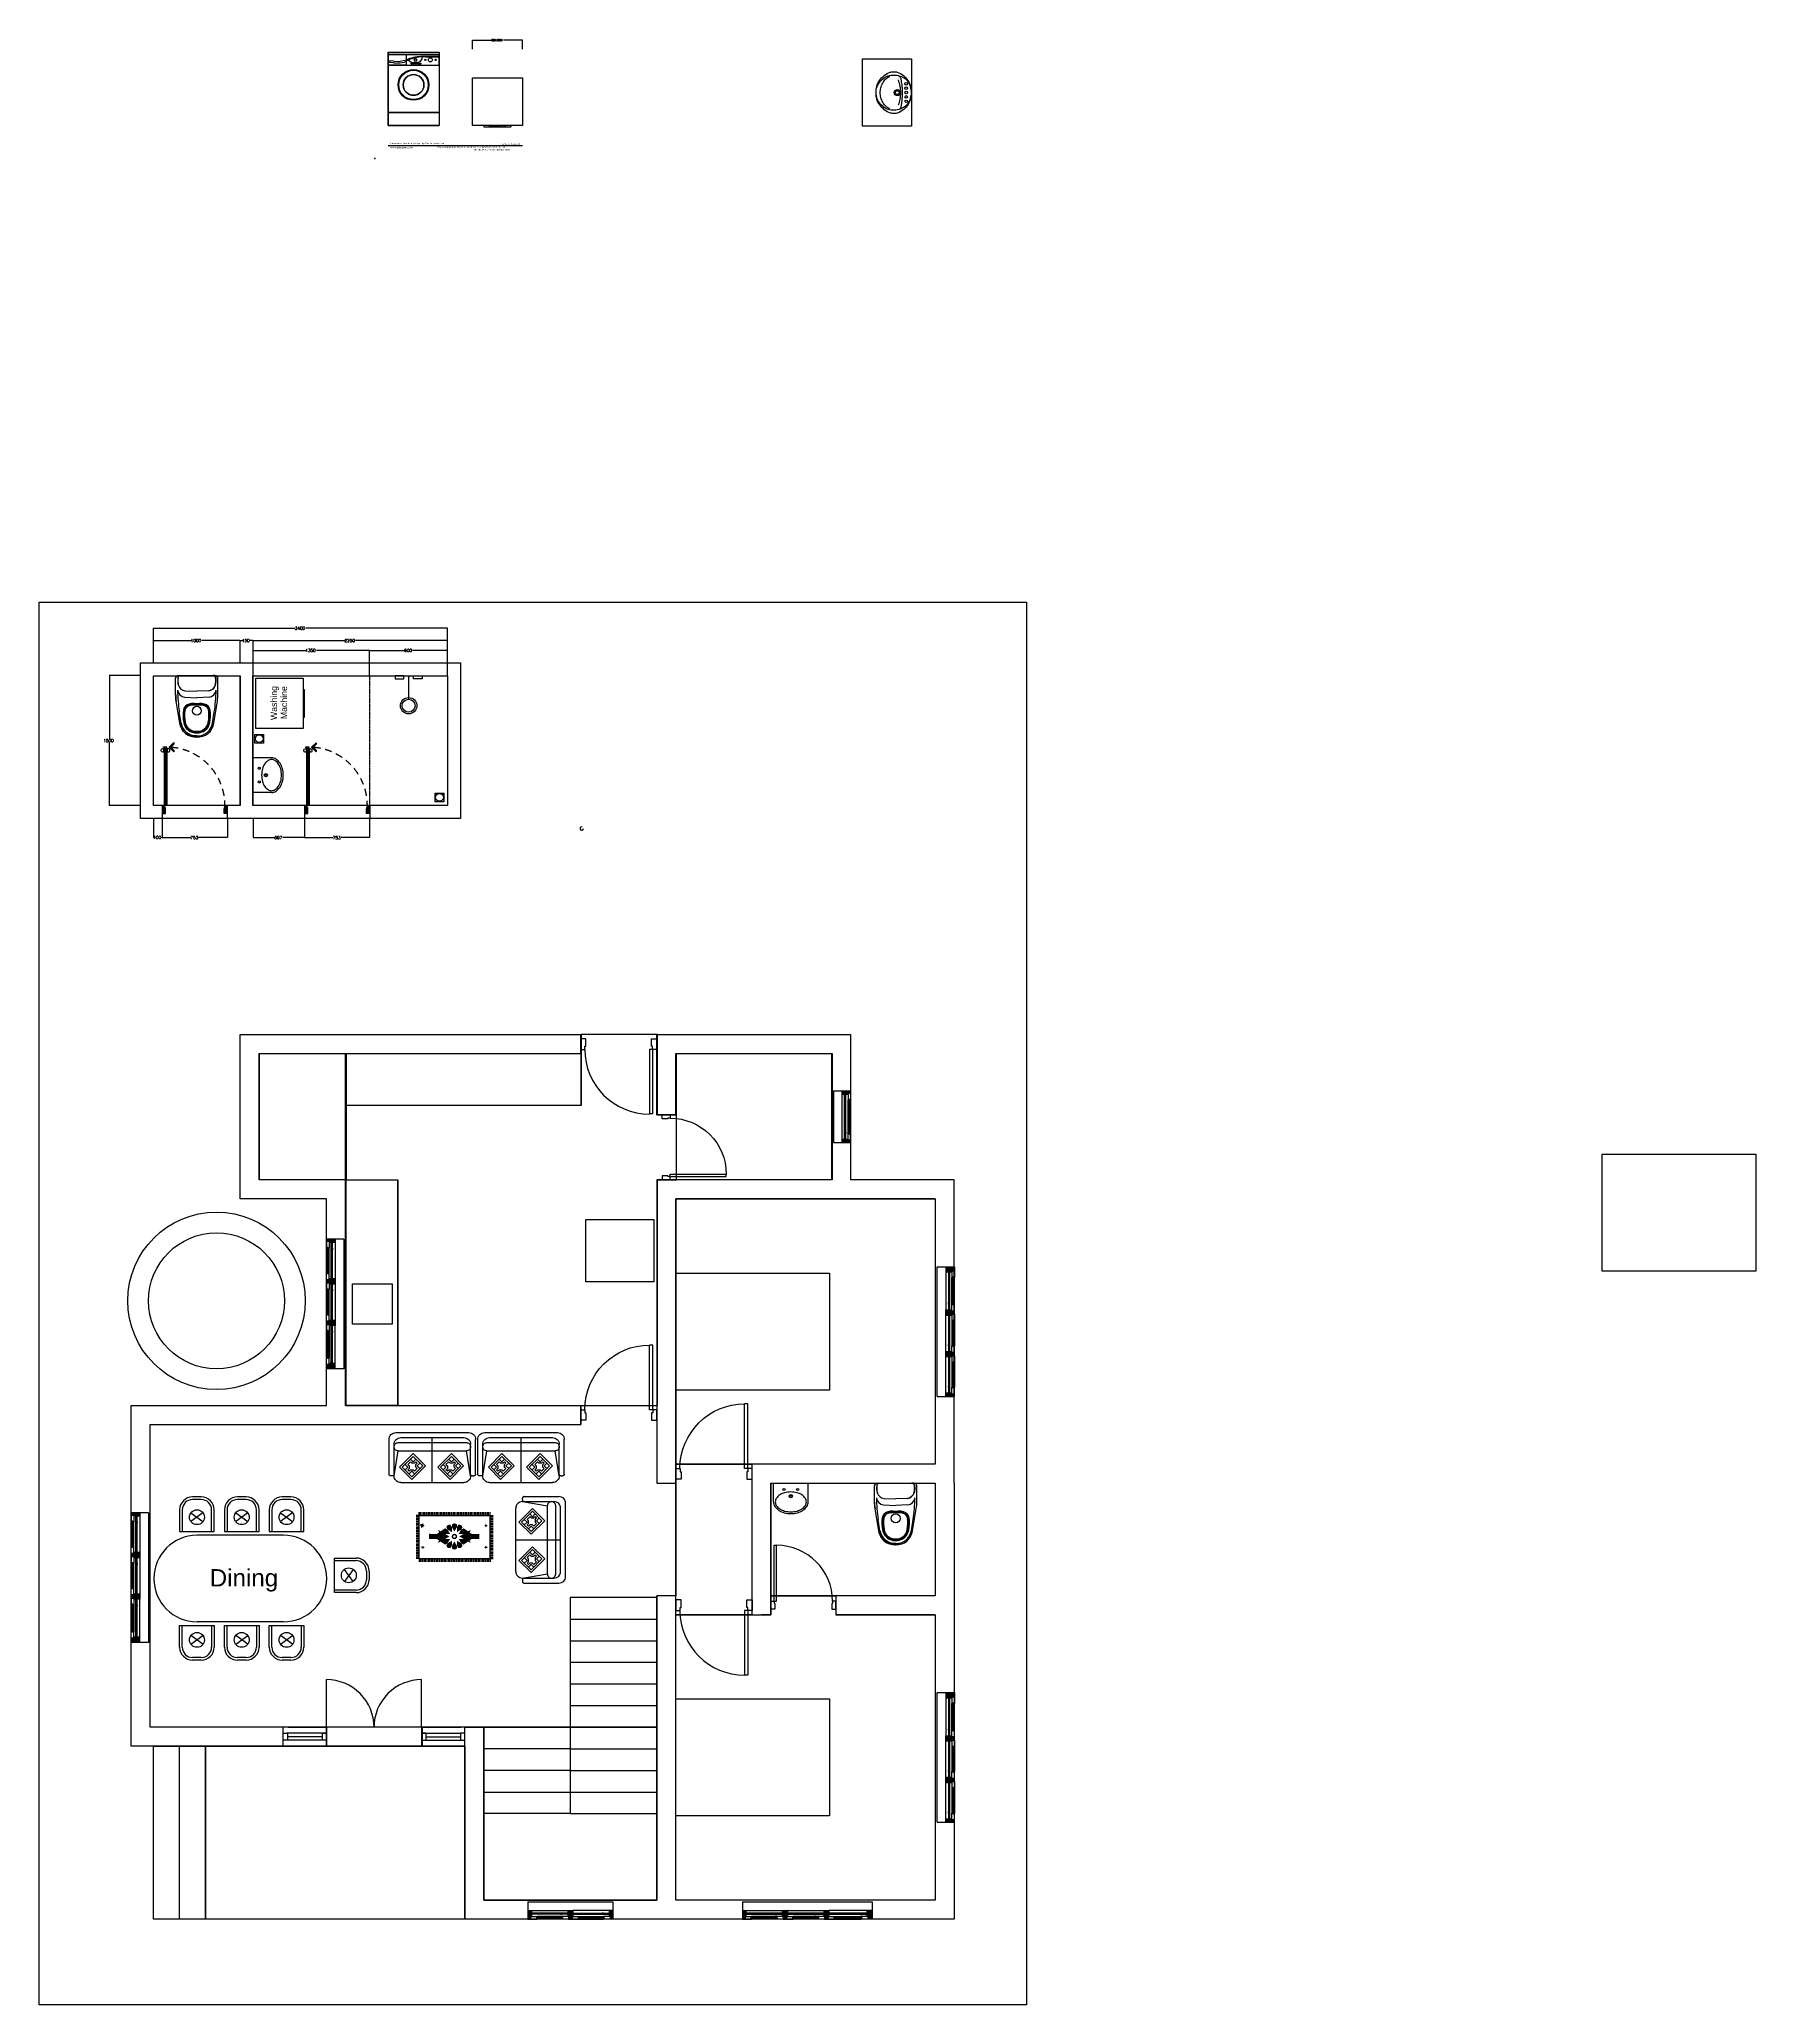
# Model space of a CAD drawing. Extents: x -4409 to 83729, y -39415 to 28842.
# Drawn here: x 14157 to 34008, y 6113 to 28842 of the extents above; entities that cross this region are included whole.
import ezdxf

# ---------------------------------------------------------------- set-up
doc = ezdxf.new("R2010")
doc.units = 0
for name, pattern in [('DASHED', [19.05, 12.7, -6.35]), ('DASHED2', [0.375, 0.25, -0.125]), ('HDR', [0.36, 0.1, -0.075, 0.11, -0.075])]:
    doc.linetypes.add(name, pattern=pattern)
doc.layers.get('0').update_dxf_attribs({"linetype": 'CONTINUOUS'})
doc.layers.get('DEFPOINTS').update_dxf_attribs({"linetype": 'CONTINUOUS'})
for name, color, linetype in [('011_KITCHEN', 9, 'CONTINUOUS'), ('1_WALL', 7, 'CONTINUOUS'), ('4_JOINERY', 217, 'CONTINUOUS'), ('A-PUERTAS', 1, 'CONTINUOUS'), ('DOORS', 171, 'CONTINUOUS'), ('FUR', 47, 'CONTINUOUS'), ('FURN', 9, 'CONTINUOUS'), ('FURNITURE', 5, 'CONTINUOUS'), ('GROVE', 187, 'CONTINUOUS'), ('HATCH', 8, 'CONTINUOUS'), ('ROD_PUERTAS', 27, 'CONTINUOUS'), ('ROTURA', 4, 'CONTINUOUS'), ('SANITARIOS', 159, 'CONTINUOUS'), ('SSHH', 154, 'CONTINUOUS'), ('WALL', 1, 'CONTINUOUS'), ('WALLS', 2, 'CONTINUOUS'), ('WWW_CADBLOCKSFREE_COM', 7, 'CONTINUOUS')]:
    doc.layers.add(name, color=color, linetype=linetype)
doc.styles.add('ROMANS', font='ROMANS.shx')
doc.styles.get("Standard").update_dxf_attribs({"font": 'arial.ttf'})
doc.dimstyles.get("Standard").update_dxf_attribs({"dimtxt": 2.5, "dimasz": 2.5, "dimexe": 1.25, "dimexo": 0.625, "dimtad": 1, "dimcen": 2.5, "dimazin": 3, "dimtfac": 1, "dimtmove": 0, "dimatfit": 3})

# ---------------------------------------------------------------- blocks, each defined once
blk = doc.blocks.new('*X70')
at = {"color": 202, "linetype": 'CONTINUOUS'}
for s, p in [('PurplCow specialise in Design recruitment. Visit us at www.purplcow.com', (5981, 228)), ('and add your c.v to our database today', (8206, 76))]:
    blk.add_text(s, height=90.73, dxfattribs=at).set_placement(p)
blk = doc.blocks.new('A$C2CD672AE')
at = {"linetype": 'CONTINUOUS', "const_width": 0.0014, "flags": 128}
blk.add_lwpolyline([(-1, 13), (0, 13)], dxfattribs=at)
at = {"layer": 'WWW_CADBLOCKSFREE_COM'}
blk.add_lwpolyline([(3019, 364), (11161, 364)], dxfattribs=at)
blk.add_blockref('*X70', (0, 0))
at = {"color": 7, "linetype": 'CONTINUOUS'}
for s, p in [('www.cadblocksfree.com', (3132, 198)), ('www.purplcow.com', (9916, 414))]:
    blk.add_text(s, height=90.73, dxfattribs=at).set_placement(p)
at = {"color": 162, "linetype": 'CONTINUOUS'}
blk.add_text('These blocks were brought to you by CADBlocksFree.com.', height=90.73, dxfattribs=at).set_placement((3132, 448))
blk = doc.blocks.new('A$C1DBE1669')
at = {"layer": 'WWW_CADBLOCKSFREE_COM'}
for p, q in [((0, 864), (0, 14)), ((0, 864), (590, 864)), ((0, 834), (0, 864)), ((0, 864), (590, 864)), ((0, 14), (0, 834)), ((0, 834), (590, 834)), ((590, 834), (0, 834)), ((0, 714), (0, 834)), ((0, 834), (210, 834)), ((67, 757), (0, 761)), ((0, 761), (0, 744)), ((0, 164), (0, 714)), ((0, 714), (590, 714)), ((210, 714), (0, 714)), ((210, 834), (210, 714)), ((210, 758), (210, 774)), ((211, 834), (211, 714)), ((590, 834), (211, 834)), ((211, 775), (211, 759)), ((211, 714), (590, 714)), ((211, 714), (590, 714)), ((334, 781), (304, 781)), ((304, 781), (304, 771)), ((304, 771), (304, 761)), ((304, 761), (334, 761)), ((304, 744), (335, 744)), ((334, 771), (334, 781)), ((334, 761), (334, 771)), ((432, 810), (590, 810)), ((590, 814), (450, 814)), ((590, 864), (590, 14)), ((590, 864), (590, 834)), ((590, 864), (590, 834)), ((590, 834), (590, 14)), ((590, 714), (590, 834)), ((590, 810), (590, 814)), ((590, 714), (590, 164)), ((976, 14), (976, 564)), ((976, 564), (1556, 564)), ((1556, 564), (1556, 14)), ((590, 164), (0, 164)), ((0, 164), (590, 164)), ((590, 14), (0, 14)), ((0, 14), (590, 14)), ((1556, 14), (976, 14)), ((1108, 14), (1108, 3)), ((1424, 14), (1108, 14)), ((1110, 0), (1422, 0)), ((1424, 3), (1424, 14))]:
    blk.add_line(p, q, dxfattribs=at)
at = {"layer": 'WWW_CADBLOCKSFREE_COM', "linetype": 'DASHED'}
for p, q in [((1166, 0), (1170, 5)), ((1172, 6), (1360, 6)), ((1366, 0), (1362, 5))]:
    blk.add_line(p, q, dxfattribs=at)
at = {"layer": 'WWW_CADBLOCKSFREE_COM'}
for centre, radius in [((274, 730), 6.4), ((294, 730), 6.4), ((314, 730), 6.4), ((334, 730), 6.4), ((354, 730), 6.4), ((374, 730), 6.4), ((430, 774), 8), ((490, 774), 24), ((550, 774), 8), ((295, 484), 178), ((295, 484), 170), ((295, 484), 120)]:
    blk.add_circle(centre, radius, dxfattribs=at)
for centre, radius, start, end in [((-124, -1048), 1797, 83.5804, 86.0517), ((95, 1121), 365, 265.5686, 288.3662), ((83, 787), 50, 263.5804, 270.3121), ((80, 1239), 502, 270.3121, 282.5152), ((178, 798), 50.2, 282.9656, 299.8776), ((193, 782), 29.2, 290.1463, 306.0922), ((105, 1082), 325, 289.095, 292.9684), ((416, 376), 434, 114.1814, 118.1999), ((431, 162), 652, 92.7462, 107.8422), ((416, 376), 434, 92.0955, 114.1814), ((296, 816), 73.1, 217.4131, 275.922), ((334, 810), 65.9, 270.38, 0.1693), ((431, 162), 652, 88.3529, 92.7462), ((416, 376), 434, 87.9045, 92.0955), ((295, 484), 120, 0, 180), ((295, 484), 120, 180, 0), ((1110, 3), 2.5, 180, 270), ((1422, 3), 2.5, 270, 0)]:
    blk.add_arc(centre, radius, start, end, dxfattribs=at)
at = {"layer": 'WWW_CADBLOCKSFREE_COM', "linetype": 'DASHED'}
for centre, start, end in [((1172, 4), 90, 143.3071), ((1360, 4), 36.6929, 90)]:
    blk.add_arc(centre, 2.5, start, end, dxfattribs=at)
blk = doc.blocks.new('*D6')
at = {"layer": 'DEFPOINTS', "color": 0}
for p in [(19166, 28728), (19746, 28832), (19746, 28728)]:
    blk.add_point(p, dxfattribs=at)
at = {"layer": 'WWW_CADBLOCKSFREE_COM', "color": 0}
for p, q in [((19166, 28728), (19166, 28832)), ((19166, 28832), (19387, 28832)), ((19746, 28832), (19525, 28832)), ((19746, 28728), (19746, 28832))]:
    blk.add_line(p, q, dxfattribs=at)
for points in [[(19166, 28832), (19166, 28832), (19166, 28832)], [(19746, 28832), (19746, 28832), (19746, 28832)]]:
    blk.add_solid(points, dxfattribs=at)
at = {"layer": 'WWW_CADBLOCKSFREE_COM', "color": 0, "linetype": 'CONTINUOUS', "style": 'ROMANS'}
blk.add_text('580.0000', height=20, dxfattribs=at).set_placement((19385, 28822))
blk = doc.blocks.new('*X71')
at = {"layer": 'A-PUERTAS', "linetype": 'CONTINUOUS'}
for p, q in [((-679.49, 91.887), (-679.464, 91.861)), ((-679.49, 91.885), (-679.464, 91.858)), ((-679.49, 91.882), (-679.464, 91.855)), ((-679.49, 91.879), (-679.464, 91.852)), ((-679.49, 91.876), (-679.464, 91.849)), ((-679.49, 91.873), (-679.464, 91.846)), ((-679.49, 91.87), (-679.464, 91.844)), ((-679.49, 91.868), (-679.464, 91.841)), ((-679.49, 91.865), (-679.464, 91.838)), ((-679.49, 91.862), (-679.464, 91.835)), ((-679.49, 91.859), (-679.466, 91.834)), ((-679.49, 91.856), (-679.468, 91.834)), ((-679.49, 91.853), (-679.471, 91.834)), ((-679.49, 91.85), (-679.474, 91.834)), ((-679.49, 91.847), (-679.477, 91.834)), ((-679.49, 91.844), (-679.48, 91.834)), ((-679.49, 91.842), (-679.483, 91.834)), ((-679.49, 91.839), (-679.486, 91.834)), ((-679.49, 91.836), (-679.489, 91.834)), ((-679.487, 91.887), (-679.464, 91.864)), ((-679.484, 91.887), (-679.464, 91.867)), ((-679.481, 91.887), (-679.461, 91.867)), ((-679.478, 91.887), (-679.458, 91.867)), ((-679.475, 91.887), (-679.455, 91.867)), ((-679.472, 91.887), (-679.452, 91.867)), ((-679.47, 91.887), (-679.45, 91.867)), ((-679.467, 91.887), (-679.45, 91.87)), ((-679.464, 91.887), (-679.45, 91.873)), ((-679.461, 91.887), (-679.45, 91.876)), ((-679.458, 91.887), (-679.45, 91.879)), ((-679.455, 91.887), (-679.45, 91.882)), ((-679.452, 91.887), (-679.45, 91.885))]:
    blk.add_line(p, q, dxfattribs=at)
blk = doc.blocks.new('*X72')
at = {"layer": 'A-PUERTAS', "linetype": 'CONTINUOUS'}
for p, q in [((-678.566, 91.82), (-678.569, 91.817)), ((-678.564, 91.819), (-678.569, 91.814)), ((-678.564, 91.815), (-678.569, 91.81)), ((-678.564, 91.812), (-678.569, 91.807)), ((-678.564, 91.808), (-678.569, 91.803)), ((-678.564, 91.804), (-678.569, 91.8)), ((-678.564, 91.801), (-678.569, 91.796)), ((-678.564, 91.797), (-678.569, 91.792)), ((-678.564, 91.794), (-678.569, 91.789)), ((-678.564, 91.79), (-678.569, 91.785)), ((-678.564, 91.787), (-678.569, 91.782)), ((-678.564, 91.783), (-678.569, 91.778)), ((-678.564, 91.78), (-678.569, 91.775)), ((-678.564, 91.776), (-678.569, 91.771)), ((-678.564, 91.773), (-678.569, 91.768)), ((-678.537, 91.82), (-678.541, 91.817)), ((-678.536, 91.818), (-678.541, 91.813)), ((-678.536, 91.815), (-678.541, 91.81)), ((-678.536, 91.811), (-678.541, 91.806)), ((-678.536, 91.807), (-678.541, 91.803)), ((-678.536, 91.804), (-678.541, 91.799)), ((-678.536, 91.8), (-678.541, 91.796)), ((-678.536, 91.797), (-678.541, 91.792)), ((-678.536, 91.793), (-678.541, 91.788)), ((-678.536, 91.79), (-678.541, 91.785)), ((-678.536, 91.786), (-678.541, 91.781)), ((-678.536, 91.783), (-678.541, 91.778)), ((-678.536, 91.779), (-678.541, 91.774)), ((-678.536, 91.776), (-678.541, 91.771)), ((-678.536, 91.772), (-678.541, 91.767)), ((-678.564, 91.769), (-678.569, 91.764)), ((-678.564, 91.766), (-678.569, 91.761)), ((-678.564, 91.762), (-678.569, 91.757)), ((-678.564, 91.758), (-678.569, 91.754)), ((-678.564, 91.755), (-678.569, 91.75)), ((-678.564, 91.751), (-678.569, 91.746)), ((-678.564, 91.748), (-678.569, 91.743)), ((-678.564, 91.744), (-678.569, 91.739)), ((-678.564, 91.741), (-678.569, 91.736)), ((-678.564, 91.737), (-678.569, 91.732)), ((-678.564, 91.734), (-678.569, 91.729)), ((-678.564, 91.73), (-678.569, 91.725)), ((-678.564, 91.727), (-678.569, 91.722)), ((-678.564, 91.723), (-678.569, 91.718)), ((-678.564, 91.72), (-678.569, 91.715)), ((-678.564, 91.716), (-678.569, 91.711)), ((-678.564, 91.713), (-678.569, 91.708)), ((-678.564, 91.709), (-678.569, 91.704)), ((-678.564, 91.705), (-678.569, 91.701)), ((-678.564, 91.702), (-678.569, 91.697)), ((-678.564, 91.698), (-678.569, 91.693)), ((-678.564, 91.695), (-678.569, 91.69)), ((-678.564, 91.691), (-678.569, 91.686)), ((-678.564, 91.688), (-678.569, 91.683)), ((-678.564, 91.684), (-678.569, 91.679)), ((-678.564, 91.681), (-678.569, 91.676)), ((-678.564, 91.677), (-678.569, 91.672)), ((-678.564, 91.674), (-678.569, 91.669)), ((-678.564, 91.67), (-678.569, 91.665)), ((-678.564, 91.667), (-678.569, 91.662)), ((-678.564, 91.663), (-678.569, 91.658)), ((-678.564, 91.659), (-678.569, 91.655)), ((-678.564, 91.656), (-678.569, 91.651)), ((-678.564, 91.652), (-678.569, 91.647)), ((-678.564, 91.649), (-678.569, 91.644)), ((-678.564, 91.645), (-678.569, 91.64)), ((-678.564, 91.642), (-678.569, 91.637)), ((-678.564, 91.638), (-678.569, 91.633)), ((-678.564, 91.635), (-678.569, 91.63)), ((-678.564, 91.631), (-678.569, 91.626)), ((-678.564, 91.628), (-678.569, 91.623)), ((-678.564, 91.624), (-678.569, 91.619)), ((-678.564, 91.621), (-678.569, 91.616)), ((-678.564, 91.617), (-678.569, 91.612)), ((-678.564, 91.614), (-678.569, 91.609)), ((-678.564, 91.61), (-678.569, 91.605)), ((-678.564, 91.606), (-678.569, 91.602)), ((-678.564, 91.603), (-678.569, 91.598)), ((-678.564, 91.599), (-678.569, 91.594)), ((-678.564, 91.596), (-678.569, 91.591)), ((-678.564, 91.592), (-678.569, 91.587)), ((-678.564, 91.589), (-678.569, 91.584)), ((-678.564, 91.585), (-678.569, 91.58)), ((-678.564, 91.582), (-678.569, 91.577)), ((-678.564, 91.578), (-678.569, 91.573)), ((-678.564, 91.575), (-678.569, 91.57)), ((-678.564, 91.571), (-678.569, 91.566)), ((-678.564, 91.568), (-678.569, 91.563)), ((-678.564, 91.564), (-678.569, 91.559)), ((-678.564, 91.56), (-678.569, 91.556)), ((-678.564, 91.557), (-678.569, 91.552)), ((-678.564, 91.553), (-678.569, 91.549)), ((-678.564, 91.55), (-678.569, 91.545)), ((-678.564, 91.546), (-678.569, 91.541)), ((-678.564, 91.543), (-678.569, 91.538)), ((-678.564, 91.539), (-678.569, 91.534)), ((-678.564, 91.536), (-678.569, 91.531)), ((-678.564, 91.532), (-678.569, 91.527)), ((-678.564, 91.529), (-678.569, 91.524)), ((-678.564, 91.525), (-678.569, 91.52)), ((-678.564, 91.522), (-678.569, 91.517)), ((-678.564, 91.518), (-678.569, 91.513)), ((-678.564, 91.515), (-678.569, 91.51)), ((-678.564, 91.511), (-678.569, 91.506)), ((-678.564, 91.507), (-678.569, 91.503)), ((-678.564, 91.504), (-678.569, 91.499)), ((-678.564, 91.5), (-678.569, 91.495)), ((-678.564, 91.497), (-678.569, 91.492)), ((-678.564, 91.493), (-678.569, 91.488)), ((-678.564, 91.49), (-678.569, 91.485)), ((-678.564, 91.486), (-678.569, 91.481)), ((-678.564, 91.483), (-678.569, 91.478)), ((-678.564, 91.479), (-678.569, 91.474)), ((-678.564, 91.476), (-678.569, 91.471)), ((-678.564, 91.472), (-678.569, 91.467)), ((-678.56, 91.766), (-678.564, 91.762)), ((-678.563, 91.766), (-678.564, 91.766)), ((-678.556, 91.766), (-678.563, 91.759)), ((-678.553, 91.766), (-678.56, 91.759)), ((-678.549, 91.766), (-678.556, 91.759)), ((-678.546, 91.766), (-678.553, 91.759)), ((-678.542, 91.766), (-678.549, 91.759)), ((-678.541, 91.764), (-678.546, 91.759)), ((-678.541, 91.76), (-678.542, 91.759)), ((-678.536, 91.769), (-678.541, 91.764)), ((-678.536, 91.765), (-678.541, 91.76)), ((-678.536, 91.762), (-678.541, 91.757)), ((-678.536, 91.758), (-678.541, 91.753)), ((-678.536, 91.754), (-678.541, 91.75)), ((-678.536, 91.751), (-678.541, 91.746)), ((-678.536, 91.747), (-678.541, 91.742)), ((-678.536, 91.744), (-678.541, 91.739)), ((-678.536, 91.74), (-678.541, 91.735)), ((-678.536, 91.737), (-678.541, 91.732)), ((-678.536, 91.733), (-678.541, 91.728)), ((-678.536, 91.73), (-678.541, 91.725)), ((-678.536, 91.726), (-678.541, 91.721)), ((-678.536, 91.723), (-678.541, 91.718)), ((-678.536, 91.719), (-678.541, 91.714)), ((-678.536, 91.716), (-678.541, 91.711)), ((-678.536, 91.712), (-678.541, 91.707)), ((-678.536, 91.709), (-678.541, 91.704)), ((-678.536, 91.705), (-678.541, 91.7)), ((-678.536, 91.701), (-678.541, 91.697)), ((-678.536, 91.698), (-678.541, 91.693)), ((-678.536, 91.694), (-678.541, 91.689)), ((-678.536, 91.691), (-678.541, 91.686)), ((-678.536, 91.687), (-678.541, 91.682)), ((-678.536, 91.684), (-678.541, 91.679)), ((-678.536, 91.68), (-678.541, 91.675)), ((-678.536, 91.677), (-678.541, 91.672)), ((-678.536, 91.673), (-678.541, 91.668)), ((-678.536, 91.67), (-678.541, 91.665)), ((-678.536, 91.666), (-678.541, 91.661)), ((-678.536, 91.663), (-678.541, 91.658)), ((-678.536, 91.659), (-678.541, 91.654)), ((-678.536, 91.655), (-678.541, 91.651)), ((-678.536, 91.652), (-678.541, 91.647)), ((-678.536, 91.648), (-678.541, 91.643)), ((-678.536, 91.645), (-678.541, 91.64)), ((-678.536, 91.641), (-678.541, 91.636)), ((-678.536, 91.638), (-678.541, 91.633)), ((-678.536, 91.634), (-678.541, 91.629)), ((-678.536, 91.631), (-678.541, 91.626)), ((-678.536, 91.627), (-678.541, 91.622)), ((-678.536, 91.624), (-678.541, 91.619)), ((-678.536, 91.62), (-678.541, 91.615)), ((-678.536, 91.617), (-678.541, 91.612)), ((-678.536, 91.613), (-678.541, 91.608)), ((-678.536, 91.61), (-678.541, 91.605)), ((-678.536, 91.606), (-678.541, 91.601)), ((-678.536, 91.602), (-678.541, 91.598)), ((-678.536, 91.599), (-678.541, 91.594)), ((-678.536, 91.595), (-678.541, 91.59)), ((-678.536, 91.592), (-678.541, 91.587)), ((-678.536, 91.588), (-678.541, 91.583)), ((-678.536, 91.585), (-678.541, 91.58)), ((-678.536, 91.581), (-678.541, 91.576)), ((-678.536, 91.578), (-678.541, 91.573)), ((-678.536, 91.574), (-678.541, 91.569)), ((-678.536, 91.571), (-678.541, 91.566)), ((-678.536, 91.567), (-678.541, 91.562)), ((-678.536, 91.564), (-678.541, 91.559)), ((-678.536, 91.56), (-678.541, 91.555)), ((-678.536, 91.556), (-678.541, 91.552)), ((-678.536, 91.553), (-678.541, 91.548)), ((-678.536, 91.549), (-678.541, 91.544)), ((-678.536, 91.546), (-678.541, 91.541)), ((-678.536, 91.542), (-678.541, 91.537)), ((-678.536, 91.539), (-678.541, 91.534)), ((-678.536, 91.535), (-678.541, 91.53)), ((-678.536, 91.532), (-678.541, 91.527)), ((-678.536, 91.528), (-678.541, 91.523)), ((-678.536, 91.525), (-678.541, 91.52)), ((-678.536, 91.521), (-678.541, 91.516)), ((-678.536, 91.518), (-678.541, 91.513)), ((-678.536, 91.514), (-678.541, 91.509)), ((-678.536, 91.511), (-678.541, 91.506)), ((-678.536, 91.507), (-678.541, 91.502)), ((-678.536, 91.503), (-678.541, 91.499)), ((-678.536, 91.5), (-678.541, 91.495)), ((-678.536, 91.496), (-678.541, 91.491)), ((-678.536, 91.493), (-678.541, 91.488)), ((-678.536, 91.489), (-678.541, 91.484)), ((-678.536, 91.486), (-678.541, 91.481)), ((-678.536, 91.482), (-678.541, 91.477)), ((-678.536, 91.479), (-678.541, 91.474)), ((-678.536, 91.475), (-678.541, 91.47)), ((-678.536, 91.472), (-678.541, 91.467)), ((-678.564, 91.469), (-678.569, 91.464)), ((-678.564, 91.465), (-678.569, 91.46)), ((-678.564, 91.461), (-678.569, 91.457)), ((-678.564, 91.458), (-678.569, 91.453)), ((-678.564, 91.454), (-678.569, 91.45)), ((-678.564, 91.451), (-678.569, 91.446)), ((-678.564, 91.447), (-678.569, 91.442)), ((-678.564, 91.444), (-678.569, 91.439)), ((-678.564, 91.44), (-678.569, 91.435)), ((-678.564, 91.437), (-678.569, 91.432)), ((-678.564, 91.433), (-678.569, 91.428)), ((-678.564, 91.43), (-678.569, 91.425)), ((-678.564, 91.426), (-678.569, 91.421)), ((-678.564, 91.423), (-678.569, 91.418)), ((-678.564, 91.419), (-678.569, 91.414)), ((-678.564, 91.416), (-678.569, 91.411)), ((-678.564, 91.412), (-678.569, 91.407)), ((-678.564, 91.408), (-678.569, 91.404)), ((-678.564, 91.405), (-678.569, 91.4)), ((-678.564, 91.401), (-678.569, 91.396)), ((-678.564, 91.398), (-678.569, 91.393)), ((-678.564, 91.394), (-678.569, 91.389)), ((-678.564, 91.391), (-678.569, 91.386)), ((-678.564, 91.387), (-678.569, 91.382)), ((-678.564, 91.384), (-678.569, 91.379)), ((-678.564, 91.38), (-678.569, 91.375)), ((-678.564, 91.377), (-678.569, 91.372)), ((-678.564, 91.373), (-678.569, 91.368)), ((-678.564, 91.37), (-678.569, 91.365)), ((-678.564, 91.366), (-678.569, 91.361)), ((-678.564, 91.362), (-678.569, 91.358)), ((-678.564, 91.359), (-678.569, 91.354)), ((-678.564, 91.355), (-678.569, 91.351)), ((-678.564, 91.352), (-678.569, 91.347)), ((-678.564, 91.348), (-678.569, 91.343)), ((-678.564, 91.345), (-678.569, 91.34)), ((-678.564, 91.341), (-678.569, 91.336)), ((-678.564, 91.338), (-678.569, 91.333)), ((-678.564, 91.334), (-678.569, 91.329)), ((-678.564, 91.331), (-678.569, 91.326)), ((-678.564, 91.327), (-678.569, 91.322)), ((-678.564, 91.324), (-678.569, 91.319)), ((-678.564, 91.32), (-678.569, 91.315)), ((-678.564, 91.317), (-678.569, 91.312)), ((-678.564, 91.313), (-678.569, 91.308)), ((-678.564, 91.309), (-678.569, 91.305)), ((-678.564, 91.306), (-678.569, 91.301)), ((-678.564, 91.302), (-678.569, 91.297)), ((-678.564, 91.299), (-678.569, 91.294)), ((-678.564, 91.295), (-678.569, 91.29)), ((-678.564, 91.292), (-678.569, 91.287)), ((-678.564, 91.288), (-678.569, 91.283)), ((-678.564, 91.285), (-678.569, 91.28)), ((-678.564, 91.281), (-678.569, 91.276)), ((-678.564, 91.278), (-678.569, 91.273)), ((-678.564, 91.274), (-678.569, 91.269)), ((-678.564, 91.271), (-678.569, 91.266)), ((-678.564, 91.267), (-678.569, 91.262)), ((-678.564, 91.263), (-678.569, 91.259)), ((-678.564, 91.26), (-678.569, 91.255)), ((-678.564, 91.256), (-678.569, 91.252)), ((-678.564, 91.253), (-678.569, 91.248)), ((-678.564, 91.249), (-678.569, 91.244)), ((-678.564, 91.246), (-678.569, 91.241)), ((-678.564, 91.242), (-678.569, 91.237)), ((-678.564, 91.239), (-678.569, 91.234)), ((-678.564, 91.235), (-678.569, 91.23)), ((-678.564, 91.232), (-678.569, 91.227)), ((-678.564, 91.228), (-678.569, 91.223)), ((-678.564, 91.225), (-678.569, 91.22)), ((-678.564, 91.221), (-678.569, 91.216)), ((-678.564, 91.218), (-678.569, 91.213)), ((-678.564, 91.214), (-678.569, 91.209)), ((-678.564, 91.21), (-678.569, 91.206)), ((-678.564, 91.207), (-678.569, 91.202)), ((-678.564, 91.203), (-678.569, 91.198)), ((-678.564, 91.2), (-678.569, 91.195)), ((-678.564, 91.196), (-678.569, 91.191)), ((-678.564, 91.193), (-678.569, 91.188)), ((-678.564, 91.189), (-678.569, 91.184)), ((-678.564, 91.186), (-678.569, 91.181)), ((-678.564, 91.182), (-678.569, 91.177)), ((-678.564, 91.179), (-678.569, 91.174)), ((-678.564, 91.175), (-678.569, 91.17)), ((-678.564, 91.172), (-678.569, 91.167)), ((-678.564, 91.168), (-678.569, 91.163)), ((-678.543, 91.426), (-678.564, 91.405)), ((-678.546, 91.426), (-678.564, 91.408)), ((-678.55, 91.426), (-678.564, 91.412)), ((-678.553, 91.426), (-678.564, 91.416)), ((-678.557, 91.426), (-678.564, 91.419)), ((-678.56, 91.426), (-678.564, 91.423)), ((-678.541, 91.424), (-678.564, 91.401)), ((-678.541, 91.421), (-678.564, 91.398)), ((-678.541, 91.417), (-678.564, 91.394)), ((-678.541, 91.414), (-678.564, 91.391)), ((-678.541, 91.41), (-678.564, 91.387)), ((-678.541, 91.407), (-678.564, 91.384)), ((-678.541, 91.403), (-678.564, 91.38)), ((-678.541, 91.4), (-678.564, 91.377)), ((-678.541, 91.396), (-678.564, 91.373)), ((-678.541, 91.392), (-678.564, 91.37)), ((-678.541, 91.389), (-678.564, 91.366)), ((-678.541, 91.385), (-678.562, 91.365)), ((-678.541, 91.382), (-678.558, 91.365)), ((-678.541, 91.378), (-678.554, 91.365)), ((-678.541, 91.375), (-678.551, 91.365)), ((-678.541, 91.371), (-678.547, 91.365)), ((-678.541, 91.368), (-678.544, 91.365)), ((-678.536, 91.468), (-678.541, 91.463)), ((-678.536, 91.465), (-678.541, 91.46)), ((-678.536, 91.461), (-678.541, 91.456)), ((-678.536, 91.457), (-678.541, 91.453)), ((-678.536, 91.454), (-678.541, 91.449)), ((-678.536, 91.45), (-678.541, 91.445)), ((-678.536, 91.447), (-678.541, 91.442)), ((-678.536, 91.443), (-678.541, 91.438)), ((-678.536, 91.44), (-678.541, 91.435)), ((-678.536, 91.436), (-678.541, 91.431)), ((-678.536, 91.433), (-678.541, 91.428)), ((-678.536, 91.429), (-678.541, 91.424)), ((-678.536, 91.426), (-678.541, 91.421)), ((-678.536, 91.422), (-678.541, 91.417)), ((-678.536, 91.419), (-678.541, 91.414)), ((-678.536, 91.415), (-678.541, 91.41)), ((-678.536, 91.412), (-678.541, 91.407)), ((-678.536, 91.408), (-678.541, 91.403)), ((-678.536, 91.404), (-678.541, 91.4)), ((-678.536, 91.401), (-678.541, 91.396)), ((-678.536, 91.397), (-678.541, 91.392)), ((-678.536, 91.394), (-678.541, 91.389)), ((-678.536, 91.39), (-678.541, 91.385)), ((-678.536, 91.387), (-678.541, 91.382)), ((-678.536, 91.383), (-678.541, 91.378)), ((-678.536, 91.38), (-678.541, 91.375)), ((-678.536, 91.376), (-678.541, 91.371)), ((-678.536, 91.373), (-678.541, 91.368)), ((-678.536, 91.369), (-678.541, 91.364)), ((-678.536, 91.366), (-678.541, 91.361)), ((-678.536, 91.362), (-678.541, 91.357)), ((-678.536, 91.358), (-678.541, 91.354)), ((-678.536, 91.355), (-678.541, 91.35)), ((-678.536, 91.351), (-678.541, 91.347)), ((-678.536, 91.348), (-678.541, 91.343)), ((-678.536, 91.344), (-678.541, 91.339)), ((-678.536, 91.341), (-678.541, 91.336)), ((-678.536, 91.337), (-678.541, 91.332)), ((-678.536, 91.334), (-678.541, 91.329)), ((-678.536, 91.33), (-678.541, 91.325)), ((-678.536, 91.327), (-678.541, 91.322)), ((-678.536, 91.323), (-678.541, 91.318)), ((-678.536, 91.32), (-678.541, 91.315)), ((-678.536, 91.316), (-678.541, 91.311)), ((-678.536, 91.313), (-678.541, 91.308)), ((-678.536, 91.309), (-678.541, 91.304)), ((-678.536, 91.305), (-678.541, 91.301)), ((-678.536, 91.302), (-678.541, 91.297)), ((-678.536, 91.298), (-678.541, 91.293)), ((-678.536, 91.295), (-678.541, 91.29)), ((-678.536, 91.291), (-678.541, 91.286)), ((-678.536, 91.288), (-678.541, 91.283)), ((-678.536, 91.284), (-678.541, 91.279)), ((-678.536, 91.281), (-678.541, 91.276)), ((-678.536, 91.277), (-678.541, 91.272)), ((-678.536, 91.274), (-678.541, 91.269)), ((-678.536, 91.27), (-678.541, 91.265)), ((-678.536, 91.267), (-678.541, 91.262)), ((-678.536, 91.263), (-678.541, 91.258)), ((-678.536, 91.259), (-678.541, 91.255)), ((-678.536, 91.256), (-678.541, 91.251)), ((-678.536, 91.252), (-678.541, 91.248)), ((-678.536, 91.249), (-678.541, 91.244)), ((-678.536, 91.245), (-678.541, 91.24)), ((-678.536, 91.242), (-678.541, 91.237)), ((-678.536, 91.238), (-678.541, 91.233)), ((-678.536, 91.235), (-678.541, 91.23)), ((-678.536, 91.231), (-678.541, 91.226)), ((-678.536, 91.228), (-678.541, 91.223)), ((-678.536, 91.224), (-678.541, 91.219)), ((-678.536, 91.221), (-678.541, 91.216)), ((-678.536, 91.217), (-678.541, 91.212)), ((-678.536, 91.214), (-678.541, 91.209)), ((-678.536, 91.21), (-678.541, 91.205)), ((-678.536, 91.206), (-678.541, 91.202)), ((-678.536, 91.203), (-678.541, 91.198)), ((-678.536, 91.199), (-678.541, 91.194)), ((-678.536, 91.196), (-678.541, 91.191)), ((-678.536, 91.192), (-678.541, 91.187)), ((-678.536, 91.189), (-678.541, 91.184)), ((-678.536, 91.185), (-678.541, 91.18)), ((-678.536, 91.182), (-678.541, 91.177)), ((-678.536, 91.178), (-678.541, 91.173)), ((-678.536, 91.175), (-678.541, 91.17)), ((-678.536, 91.171), (-678.541, 91.166)), ((-678.676, 91.01), (-678.677, 91.009)), ((-678.674, 91.008), (-678.677, 91.005)), ((-678.672, 91.006), (-678.677, 91.002)), ((-678.671, 91.004), (-678.677, 90.998)), ((-678.669, 91.003), (-678.677, 90.995)), ((-678.667, 91.001), (-678.677, 90.991)), ((-678.665, 90.999), (-678.677, 90.988)), ((-678.618, 90.951), (-678.677, 90.892)), ((-678.616, 90.95), (-678.677, 90.889)), ((-678.614, 90.948), (-678.677, 90.885)), ((-678.612, 90.946), (-678.677, 90.882)), ((-678.611, 90.944), (-678.677, 90.878)), ((-678.609, 90.943), (-678.677, 90.875)), ((-678.607, 90.941), (-678.677, 90.871)), ((-678.664, 90.997), (-678.676, 90.985)), ((-678.662, 90.996), (-678.674, 90.983)), ((-678.66, 90.994), (-678.673, 90.981)), ((-678.658, 90.992), (-678.671, 90.98)), ((-678.657, 90.99), (-678.669, 90.978)), ((-678.655, 90.989), (-678.667, 90.976)), ((-678.653, 90.987), (-678.666, 90.974)), ((-678.651, 90.985), (-678.664, 90.972)), ((-678.649, 90.983), (-678.662, 90.971)), ((-678.648, 90.981), (-678.66, 90.969)), ((-678.646, 90.98), (-678.658, 90.967)), ((-678.644, 90.978), (-678.657, 90.965)), ((-678.642, 90.976), (-678.655, 90.964)), ((-678.641, 90.974), (-678.653, 90.962)), ((-678.639, 90.973), (-678.651, 90.96)), ((-678.637, 90.971), (-678.65, 90.958)), ((-678.635, 90.969), (-678.648, 90.957)), ((-678.634, 90.967), (-678.646, 90.955)), ((-678.632, 90.966), (-678.644, 90.953)), ((-678.63, 90.964), (-678.643, 90.951)), ((-678.628, 90.962), (-678.641, 90.95)), ((-678.626, 90.96), (-678.639, 90.948)), ((-678.625, 90.958), (-678.637, 90.946)), ((-678.623, 90.957), (-678.635, 90.944)), ((-678.621, 90.955), (-678.634, 90.942)), ((-678.619, 90.953), (-678.632, 90.941)), ((-678.564, 91.165), (-678.569, 91.16)), ((-678.564, 91.161), (-678.569, 91.156)), ((-678.564, 91.157), (-678.569, 91.153)), ((-678.564, 91.154), (-678.569, 91.149)), ((-678.564, 91.15), (-678.569, 91.145)), ((-678.564, 91.147), (-678.569, 91.142)), ((-678.564, 91.143), (-678.569, 91.138)), ((-678.564, 91.14), (-678.569, 91.135)), ((-678.564, 91.136), (-678.569, 91.131)), ((-678.564, 91.133), (-678.569, 91.128)), ((-678.564, 91.129), (-678.569, 91.124)), ((-678.564, 91.126), (-678.569, 91.121)), ((-678.564, 91.122), (-678.569, 91.117)), ((-678.564, 91.119), (-678.569, 91.114)), ((-678.564, 91.115), (-678.569, 91.11)), ((-678.564, 91.111), (-678.569, 91.107)), ((-678.564, 91.108), (-678.569, 91.103)), ((-678.564, 91.104), (-678.569, 91.099)), ((-678.564, 91.101), (-678.569, 91.096)), ((-678.564, 91.097), (-678.569, 91.092)), ((-678.564, 91.094), (-678.569, 91.089)), ((-678.564, 91.09), (-678.569, 91.085)), ((-678.564, 91.087), (-678.569, 91.082)), ((-678.564, 91.083), (-678.569, 91.078)), ((-678.564, 91.08), (-678.569, 91.075)), ((-678.564, 91.076), (-678.569, 91.071)), ((-678.564, 91.073), (-678.569, 91.068)), ((-678.564, 91.069), (-678.569, 91.064)), ((-678.564, 91.066), (-678.569, 91.061)), ((-678.564, 91.062), (-678.569, 91.057)), ((-678.564, 91.058), (-678.569, 91.054)), ((-678.564, 91.055), (-678.569, 91.05)), ((-678.564, 91.051), (-678.569, 91.046)), ((-678.564, 91.048), (-678.569, 91.043)), ((-678.564, 91.044), (-678.569, 91.039)), ((-678.564, 91.041), (-678.569, 91.036)), ((-678.564, 91.037), (-678.569, 91.032)), ((-678.564, 91.034), (-678.569, 91.029)), ((-678.564, 91.03), (-678.569, 91.025)), ((-678.564, 91.027), (-678.569, 91.022)), ((-678.564, 91.023), (-678.569, 91.018)), ((-678.564, 91.02), (-678.569, 91.015)), ((-678.564, 91.016), (-678.569, 91.011)), ((-678.564, 91.012), (-678.569, 91.008)), ((-678.564, 91.009), (-678.569, 91.004)), ((-678.564, 91.005), (-678.569, 91)), ((-678.564, 91.002), (-678.569, 90.997)), ((-678.564, 90.998), (-678.569, 90.993)), ((-678.564, 90.995), (-678.569, 90.99)), ((-678.564, 90.991), (-678.569, 90.986)), ((-678.564, 90.988), (-678.569, 90.983)), ((-678.564, 90.984), (-678.569, 90.979)), ((-678.564, 90.981), (-678.569, 90.976)), ((-678.564, 90.977), (-678.569, 90.972)), ((-678.564, 90.974), (-678.569, 90.969)), ((-678.564, 90.97), (-678.569, 90.965)), ((-678.564, 90.967), (-678.569, 90.962)), ((-678.564, 90.963), (-678.569, 90.958)), ((-678.553, 90.956), (-678.569, 90.94)), ((-678.557, 90.956), (-678.569, 90.944)), ((-678.56, 90.956), (-678.569, 90.947)), ((-678.564, 90.956), (-678.569, 90.951)), ((-678.567, 90.956), (-678.569, 90.955)), ((-678.564, 90.959), (-678.567, 90.956)), ((-678.55, 90.956), (-678.566, 90.939)), ((-678.557, 91.065), (-678.564, 91.058)), ((-678.561, 91.065), (-678.564, 91.062)), ((-678.564, 90.956), (-678.564, 90.956)), ((-678.546, 90.956), (-678.563, 90.939)), ((-678.554, 91.065), (-678.561, 91.057)), ((-678.543, 90.956), (-678.559, 90.939)), ((-678.55, 91.065), (-678.558, 91.057)), ((-678.539, 90.956), (-678.556, 90.939)), ((-678.547, 91.065), (-678.554, 91.057)), ((-678.536, 90.955), (-678.552, 90.939)), ((-678.543, 91.065), (-678.55, 91.057)), ((-678.536, 90.952), (-678.549, 90.939)), ((-678.541, 91.064), (-678.547, 91.057)), ((-678.536, 90.948), (-678.545, 90.939)), ((-678.541, 91.06), (-678.543, 91.057)), ((-678.536, 90.945), (-678.542, 90.939)), ((-678.536, 91.168), (-678.541, 91.163)), ((-678.536, 91.164), (-678.541, 91.159)), ((-678.536, 91.16), (-678.541, 91.156)), ((-678.536, 91.157), (-678.541, 91.152)), ((-678.536, 91.153), (-678.541, 91.149)), ((-678.536, 91.15), (-678.541, 91.145)), ((-678.536, 91.146), (-678.541, 91.141)), ((-678.536, 91.143), (-678.541, 91.138)), ((-678.536, 91.139), (-678.541, 91.134)), ((-678.536, 91.136), (-678.541, 91.131)), ((-678.536, 91.132), (-678.541, 91.127)), ((-678.536, 91.129), (-678.541, 91.124)), ((-678.536, 91.125), (-678.541, 91.12)), ((-678.536, 91.122), (-678.541, 91.117)), ((-678.536, 91.118), (-678.541, 91.113)), ((-678.536, 91.115), (-678.541, 91.11)), ((-678.536, 91.111), (-678.541, 91.106)), ((-678.536, 91.107), (-678.541, 91.103)), ((-678.536, 91.104), (-678.541, 91.099)), ((-678.536, 91.1), (-678.541, 91.095)), ((-678.536, 91.097), (-678.541, 91.092)), ((-678.536, 91.093), (-678.541, 91.088)), ((-678.536, 91.09), (-678.541, 91.085)), ((-678.536, 91.086), (-678.541, 91.081)), ((-678.536, 91.083), (-678.541, 91.078)), ((-678.536, 91.079), (-678.541, 91.074)), ((-678.536, 91.076), (-678.541, 91.071)), ((-678.536, 91.072), (-678.541, 91.067)), ((-678.536, 91.069), (-678.541, 91.064)), ((-678.536, 91.065), (-678.541, 91.06)), ((-678.536, 91.061), (-678.541, 91.057)), ((-678.536, 91.058), (-678.541, 91.053)), ((-678.536, 91.054), (-678.541, 91.05)), ((-678.536, 91.051), (-678.541, 91.046)), ((-678.536, 91.047), (-678.541, 91.042)), ((-678.536, 91.044), (-678.541, 91.039)), ((-678.536, 91.04), (-678.541, 91.035)), ((-678.536, 91.037), (-678.541, 91.032)), ((-678.536, 91.033), (-678.541, 91.028)), ((-678.536, 91.03), (-678.541, 91.025)), ((-678.536, 91.026), (-678.541, 91.021)), ((-678.536, 91.023), (-678.541, 91.018)), ((-678.536, 91.019), (-678.541, 91.014)), ((-678.536, 91.016), (-678.541, 91.011)), ((-678.536, 91.012), (-678.541, 91.007)), ((-678.536, 91.008), (-678.541, 91.004)), ((-678.536, 91.005), (-678.541, 91)), ((-678.536, 91.001), (-678.541, 90.996)), ((-678.536, 90.998), (-678.541, 90.993)), ((-678.536, 90.994), (-678.541, 90.989)), ((-678.536, 90.991), (-678.541, 90.986)), ((-678.536, 90.987), (-678.541, 90.982)), ((-678.536, 90.984), (-678.541, 90.979)), ((-678.536, 90.98), (-678.541, 90.975)), ((-678.536, 90.977), (-678.541, 90.972)), ((-678.536, 90.973), (-678.541, 90.968)), ((-678.536, 90.97), (-678.541, 90.965)), ((-678.536, 90.966), (-678.541, 90.961)), ((-678.536, 90.963), (-678.541, 90.958)), ((-678.536, 90.959), (-678.539, 90.956)), ((-678.536, 90.941), (-678.538, 90.939))]:
    blk.add_line(p, q, dxfattribs=at)
blk = doc.blocks.new('*X73')
at = {"layer": 'A-PUERTAS', "linetype": 'CONTINUOUS'}
for p, q in [((-678.55, 91.887), (-678.509, 91.846)), ((-678.55, 91.884), (-678.509, 91.843)), ((-678.55, 91.881), (-678.509, 91.84)), ((-678.55, 91.878), (-678.538, 91.867)), ((-678.55, 91.875), (-678.541, 91.867)), ((-678.55, 91.873), (-678.544, 91.867)), ((-678.55, 91.87), (-678.547, 91.867)), ((-678.55, 91.867), (-678.55, 91.867)), ((-678.547, 91.887), (-678.509, 91.849)), ((-678.544, 91.887), (-678.509, 91.852)), ((-678.541, 91.887), (-678.509, 91.855)), ((-678.538, 91.887), (-678.509, 91.858)), ((-678.536, 91.864), (-678.509, 91.837)), ((-678.536, 91.862), (-678.509, 91.835)), ((-678.536, 91.859), (-678.511, 91.834)), ((-678.536, 91.856), (-678.514, 91.834)), ((-678.536, 91.853), (-678.517, 91.834)), ((-678.536, 91.85), (-678.52, 91.834)), ((-678.536, 91.847), (-678.523, 91.834)), ((-678.536, 91.844), (-678.526, 91.834)), ((-678.536, 91.841), (-678.529, 91.834)), ((-678.536, 91.838), (-678.531, 91.834)), ((-678.536, 91.835), (-678.534, 91.834)), ((-678.535, 91.887), (-678.509, 91.861)), ((-678.533, 91.887), (-678.509, 91.863)), ((-678.53, 91.887), (-678.509, 91.866)), ((-678.527, 91.887), (-678.509, 91.869)), ((-678.524, 91.887), (-678.509, 91.872)), ((-678.521, 91.887), (-678.509, 91.875)), ((-678.518, 91.887), (-678.509, 91.878)), ((-678.515, 91.887), (-678.509, 91.881)), ((-678.512, 91.887), (-678.509, 91.884)), ((-678.509, 91.887), (-678.509, 91.887))]:
    blk.add_line(p, q, dxfattribs=at)
blk = doc.blocks.new('*X74')
at = {"layer": 'A-PUERTAS', "linetype": 'CONTINUOUS'}
for p, q in [((-678.557, 91.834), (-678.569, 91.822)), ((-678.56, 91.834), (-678.569, 91.825)), ((-678.563, 91.834), (-678.569, 91.828)), ((-678.566, 91.834), (-678.569, 91.831)), ((-678.569, 91.834), (-678.569, 91.834)), ((-678.554, 91.834), (-678.568, 91.82)), ((-678.551, 91.834), (-678.565, 91.82)), ((-678.548, 91.834), (-678.562, 91.82)), ((-678.545, 91.834), (-678.559, 91.82)), ((-678.542, 91.834), (-678.556, 91.82)), ((-678.54, 91.834), (-678.554, 91.82)), ((-678.537, 91.834), (-678.551, 91.82)), ((-678.536, 91.832), (-678.548, 91.82)), ((-678.536, 91.829), (-678.545, 91.82)), ((-678.536, 91.826), (-678.542, 91.82)), ((-678.536, 91.823), (-678.539, 91.82)), ((-678.536, 91.82), (-678.536, 91.82))]:
    blk.add_line(p, q, dxfattribs=at)
blk = doc.blocks.new('*X75')
at = {"layer": 'A-PUERTAS', "linetype": 'CONTINUOUS'}
for p, q in [((-679.457, 91.956), (-679.5, 91.912)), ((-679.465, 91.956), (-679.5, 91.92)), ((-679.473, 91.956), (-679.5, 91.928)), ((-679.481, 91.956), (-679.5, 91.936)), ((-679.489, 91.956), (-679.5, 91.944)), ((-679.497, 91.956), (-679.5, 91.952)), ((-679.45, 91.955), (-679.5, 91.904)), ((-679.45, 91.947), (-679.5, 91.896)), ((-679.45, 91.939), (-679.5, 91.888)), ((-679.45, 91.931), (-679.5, 91.88)), ((-679.491, 91.882), (-679.5, 91.872)), ((-679.491, 91.874), (-679.5, 91.864)), ((-679.491, 91.866), (-679.5, 91.856)), ((-679.491, 91.858), (-679.5, 91.848)), ((-679.491, 91.85), (-679.5, 91.84)), ((-679.491, 91.842), (-679.498, 91.834)), ((-679.45, 91.923), (-679.485, 91.887)), ((-679.45, 91.915), (-679.477, 91.887)), ((-679.45, 91.907), (-679.469, 91.887)), ((-679.45, 91.899), (-679.461, 91.887)), ((-679.45, 91.891), (-679.453, 91.887)), ((-678.505, 91.956), (-678.549, 91.911)), ((-678.513, 91.956), (-678.549, 91.919)), ((-678.521, 91.956), (-678.549, 91.927)), ((-678.529, 91.956), (-678.549, 91.935)), ((-678.537, 91.956), (-678.549, 91.943)), ((-678.545, 91.956), (-678.549, 91.951)), ((-678.5, 91.952), (-678.549, 91.903)), ((-678.5, 91.944), (-678.549, 91.895)), ((-678.5, 91.936), (-678.549, 91.887)), ((-678.5, 91.928), (-678.541, 91.887)), ((-678.5, 91.92), (-678.533, 91.887)), ((-678.5, 91.912), (-678.525, 91.887)), ((-678.5, 91.904), (-678.517, 91.887)), ((-678.5, 91.896), (-678.509, 91.887)), ((-678.5, 91.888), (-678.509, 91.879)), ((-678.5, 91.88), (-678.509, 91.871)), ((-678.5, 91.872), (-678.509, 91.863)), ((-678.5, 91.864), (-678.509, 91.855)), ((-678.5, 91.856), (-678.509, 91.847)), ((-678.5, 91.848), (-678.509, 91.839)), ((-678.5, 91.84), (-678.506, 91.834))]:
    blk.add_line(p, q, dxfattribs=at)
blk = doc.blocks.new('PUERTA_FINAL')
at = {"layer": 'A-PUERTAS'}
for p, q in [((-678.569, 91.82), (-678.569, 91.834)), ((-678.569, 91.834), (-678.536, 91.834)), ((-678.564, 91.82), (-678.569, 91.82)), ((-678.569, 91.82), (-678.569, 90.956)), ((-678.569, 90.956), (-678.569, 91.82)), ((-678.541, 91.82), (-678.564, 91.82)), ((-678.564, 91.82), (-678.564, 90.956)), ((-678.509, 91.887), (-678.55, 91.887)), ((-678.55, 91.887), (-678.55, 91.867)), ((-678.55, 91.867), (-678.536, 91.867)), ((-678.541, 91.82), (-678.541, 90.956)), ((-678.536, 91.82), (-678.541, 91.82)), ((-678.541, 91.82), (-678.541, 91.759)), ((-678.536, 91.867), (-678.536, 91.834)), ((-678.536, 91.834), (-678.509, 91.834)), ((-678.536, 91.834), (-678.536, 91.82)), ((-678.536, 91.82), (-678.536, 90.956)), ((-678.564, 91.759), (-678.541, 91.759)), ((-678.56, 91.766), (-678.545, 91.766)), ((-678.56, 91.759), (-678.56, 91.766)), ((-678.545, 91.759), (-678.545, 91.766)), ((-678.617, 91.002), (-678.617, 90.974)), ((-678.579, 91.011), (-678.584, 91.011)), ((-678.579, 90.965), (-678.584, 90.965)), ((-678.577, 91.008), (-678.577, 90.968)), ((-678.574, 90.999), (-678.577, 90.999)), ((-678.577, 90.977), (-678.577, 90.999)), ((-678.577, 90.977), (-678.577, 90.999)), ((-678.574, 90.977), (-678.577, 90.977)), ((-678.571, 91.003), (-678.574, 91.001)), ((-678.574, 91.001), (-678.574, 90.975)), ((-678.574, 91.001), (-678.574, 90.975)), ((-678.571, 90.973), (-678.574, 90.975)), ((-678.569, 91.005), (-678.571, 91.003)), ((-678.571, 90.973), (-678.571, 91.003)), ((-678.571, 91.003), (-678.571, 90.973)), ((-678.569, 90.971), (-678.571, 90.973)), ((-678.569, 91.005), (-678.568, 91.005)), ((-678.569, 90.971), (-678.569, 91.005)), ((-678.568, 90.971), (-678.569, 90.971)), ((-678.569, 90.956), (-678.569, 90.939)), ((-678.564, 90.956), (-678.569, 90.956)), ((-678.569, 90.939), (-678.536, 90.939)), ((-678.568, 91.005), (-678.568, 90.971)), ((-678.564, 91.065), (-678.541, 91.065)), ((-678.564, 90.956), (-678.541, 90.956)), ((-678.56, 91.065), (-678.56, 91.057)), ((-678.56, 91.057), (-678.545, 91.057)), ((-678.545, 91.065), (-678.545, 91.057)), ((-678.541, 90.956), (-678.536, 90.956)), ((-678.536, 90.956), (-678.536, 90.939)), ((-678.535, 91.005), (-678.533, 91.003)), ((-678.535, 91.005), (-678.535, 91.005)), ((-678.535, 91.005), (-678.535, 90.971)), ((-678.535, 90.971), (-678.535, 91.005)), ((-678.535, 90.971), (-678.533, 90.973)), ((-678.535, 90.971), (-678.535, 90.971)), ((-678.533, 91.003), (-678.53, 91.001)), ((-678.533, 90.973), (-678.533, 91.003)), ((-678.533, 91.003), (-678.533, 90.973)), ((-678.533, 90.973), (-678.53, 90.975)), ((-678.53, 91.001), (-678.53, 90.975)), ((-678.53, 91.001), (-678.53, 90.975)), ((-678.53, 90.999), (-678.527, 90.999)), ((-678.53, 90.977), (-678.527, 90.977)), ((-678.527, 91.008), (-678.527, 90.968)), ((-678.527, 90.977), (-678.527, 90.999)), ((-678.527, 90.977), (-678.527, 90.999)), ((-678.524, 91.011), (-678.519, 91.011)), ((-678.524, 90.965), (-678.519, 90.965)), ((-678.486, 91.002), (-678.486, 90.974))]:
    blk.add_line(p, q, dxfattribs=at)
for points in [[(-679.491, 91.834), (-679.5, 91.834), (-679.5, 91.956), (-679.45, 91.956), (-679.45, 91.887), (-679.491, 91.887)], [(-679.45, 91.867), (-679.45, 91.887), (-679.49, 91.887), (-679.49, 91.834), (-679.464, 91.834), (-679.464, 91.867)], [(-678.569, 91.82), (-678.564, 91.82), (-678.564, 90.956), (-678.569, 90.956)], [(-678.509, 91.834), (-678.5, 91.834), (-678.5, 91.956), (-678.549, 91.956), (-678.549, 91.887), (-678.509, 91.887)], [(-678.536, 90.956), (-678.541, 90.956), (-678.541, 91.82), (-678.536, 91.82)], [(-678.541, 91.759), (-678.564, 91.759), (-678.564, 91.766), (-678.541, 91.766)], [(-678.564, 91.426), (-678.541, 91.426), (-678.541, 91.365), (-678.564, 91.365)], [(-678.677, 91.01), (-678.606, 90.94), (-678.677, 90.869), (-678.677, 90.894), (-678.631, 90.94), (-678.677, 90.985)], [(-678.541, 91.065), (-678.564, 91.065), (-678.564, 91.057), (-678.541, 91.057)]]:
    blk.add_lwpolyline(points, close=True, dxfattribs=at)
for points in [[(-678.541, 91.426), (-678.564, 91.426)], [(-678.541, 91.365), (-678.564, 91.365)]]:
    blk.add_lwpolyline(points, dxfattribs=at)
at = {"layer": 'A-PUERTAS', "linetype": 'HDR'}
blk.add_arc((-678.569, 91.834), 0.895, 178.2979, 273.8215, dxfattribs=at)
at = {"layer": 'A-PUERTAS'}
for centre, radius, start, end in [((-678.615, 91.002), 0.00245, 112.7373, 180), ((-678.615, 90.974), 0.00245, 180, 247.2627), ((-678.587, 90.935), 0.0751, 88.2263, 112.7373), ((-678.587, 91.041), 0.0751, 247.2627, 271.7737), ((-678.579, 91.008), 0.00245, 0, 90), ((-678.579, 90.968), 0.00245, 270, 360), ((-678.524, 91.008), 0.00245, 90, 180), ((-678.524, 90.968), 0.00245, 180, 270), ((-678.517, 90.935), 0.0751, 67.2627, 91.7737), ((-678.517, 91.041), 0.0751, 268.2263, 292.7373), ((-678.489, 91.002), 0.00245, 360, 67.2627), ((-678.489, 90.974), 0.00245, 292.7373, 360)]:
    blk.add_arc(centre, radius, start, end, dxfattribs=at)
for name in ['*X75', '*X71', '*X72', '*X74', '*X73']:
    blk.add_blockref(name, (0, 0), dxfattribs=at)
blk = doc.blocks.new('CHUV')
at = {"color": 252}
blk.add_lwpolyline([(23.46, 11.934), (23.46, 12.206)], dxfattribs=at)
for points in [[(23.403, 11.934), (23.305, 11.934), (23.305, 11.971), (23.403, 11.971)], [(23.517, 11.934), (23.615, 11.934), (23.615, 11.971), (23.517, 11.971)]]:
    blk.add_lwpolyline(points, close=True, dxfattribs=at)
for radius in [0.095, 0.075]:
    blk.add_circle((23.46, 12.281), radius, dxfattribs=at)
blk = doc.blocks.new('IIIIIIIIIIIIIIIIIIII')
at = {"layer": 'SANITARIOS', "color": 7}
for p, q in [((788.403, 261.793), (788.403, 261.977)), ((788.433, 262.007), (788.459, 262.007)), ((788.459, 262.007), (788.836, 262.007)), ((788.459, 262.007), (788.836, 262.007)), ((788.862, 262.007), (788.836, 262.007)), ((788.892, 261.793), (788.892, 261.977)), ((788.451, 261.457), (788.41, 261.713)), ((788.505, 261.757), (788.648, 261.752)), ((788.51, 261.831), (788.648, 261.826)), ((788.617, 261.67), (788.678, 261.67)), ((788.618, 261.685), (788.648, 261.685)), ((788.786, 261.831), (788.648, 261.826)), ((788.79, 261.757), (788.648, 261.752)), ((788.648, 261.685), (788.677, 261.685)), ((788.844, 261.457), (788.886, 261.713)), ((788.466, 261.459), (788.445, 261.587)), ((788.829, 261.459), (788.85, 261.587))]:
    blk.add_line(p, q, dxfattribs=at)
for points in [[(788.648, 261.296, -0.382405), (788.451, 261.457), (788.41, 261.713, -0.040213), (788.403, 261.793), (788.403, 261.977, -0.414214), (788.433, 262.007), (788.459, 262.007)], [(788.459, 262.007, 0.364314), (788.43, 261.982, 0.112271), (788.435, 261.895, 0.278416), (788.51, 261.831), (788.648, 261.826)], [(788.648, 261.296, 0.382405), (788.844, 261.457), (788.886, 261.713, 0.040213), (788.892, 261.793), (788.892, 261.977, 0.414214), (788.862, 262.007), (788.836, 262.007)], [(788.836, 262.007, -0.364314), (788.866, 261.982, -0.112271), (788.86, 261.895, -0.278416), (788.786, 261.831), (788.648, 261.826)], [(788.648, 261.311, -0.383569), (788.466, 261.459), (788.445, 261.587)], [(788.648, 261.311, 0.383569), (788.829, 261.459), (788.85, 261.587)]]:
    blk.add_lwpolyline(points, format="xyb", dxfattribs=at)
for points in [[(788.648, 261.346, -0.3863), (788.5, 261.464, -0.069564), (788.496, 261.608, -0.301962), (788.558, 261.677, -0.087243), (788.618, 261.685), (788.648, 261.685), (788.677, 261.685, -0.087243), (788.737, 261.677, -0.301962), (788.799, 261.608, -0.069564), (788.795, 261.464, -0.3863)], [(788.648, 261.361, -0.388576), (788.515, 261.467, -0.069453), (788.511, 261.607, -0.302408), (788.562, 261.663, -0.08847), (788.617, 261.67), (788.678, 261.67, -0.08847), (788.733, 261.663, -0.302408), (788.784, 261.607, -0.069453), (788.78, 261.467, -0.388576)]]:
    blk.add_lwpolyline(points, format="xyb", close=True, dxfattribs=at)
for points in [[(788.505, 261.757), (788.648, 261.752)], [(788.79, 261.757), (788.648, 261.752)]]:
    blk.add_lwpolyline(points, dxfattribs=at)
blk.add_circle((788.648, 261.601), 0.0515, dxfattribs=at)
blk.add_circle((788.648, 261.601), 0.0515, dxfattribs=at)
for centre, radius, start, end in [((788.433, 261.977), 0.03, 90, 180), ((788.523, 261.855), 0.0997, 190.1726, 260.0286), ((790.327, 261.868), 1.902, 180.9172, 188.4996), ((788.523, 261.855), 0.0997, 190.1726, 260.0286), ((790.327, 261.868), 1.902, 180.9172, 188.4996), ((788.623, 261.951), 0.195, 171.0536, 196.677), ((788.459, 261.977), 0.03, 90, 170.0695), ((788.526, 261.924), 0.0952, 197.721, 259.9531), ((788.769, 261.924), 0.0952, 280.0469, 342.279), ((788.773, 261.855), 0.0997, 279.9714, 349.8274), ((788.773, 261.855), 0.0997, 279.9714, 349.8274), ((788.836, 261.977), 0.03, 9.9305, 90), ((786.969, 261.868), 1.902, 351.5004, 359.0828), ((786.969, 261.868), 1.902, 351.5004, 359.0828), ((788.672, 261.951), 0.195, 343.323, 8.9464), ((788.862, 261.977), 0.03, 0, 90), ((788.903, 261.793), 0.5, 180, 189.2113), ((788.579, 261.596), 0.0838, 104.1018, 171.3111), ((788.579, 261.596), 0.0688, 103.7408, 171.0438), ((788.61, 261.512), 0.173, 87.5575, 107.5015), ((788.61, 261.512), 0.158, 87.4441, 107.6672), ((788.685, 261.512), 0.173, 72.4985, 92.4425), ((788.685, 261.512), 0.158, 72.3328, 92.5559), ((788.716, 261.596), 0.0688, 8.9562, 76.2592), ((788.716, 261.596), 0.0838, 8.6889, 75.8982), ((788.392, 261.793), 0.5, 350.7887, 0), ((788.639, 261.486), 0.19, 188.8141, 272.5226), ((788.639, 261.486), 0.175, 188.7975, 272.7385), ((789.013, 261.553), 0.521, 173.8689, 189.7863), ((788.639, 261.486), 0.141, 188.848, 273.3342), ((789.013, 261.553), 0.506, 173.9085, 189.8005), ((788.639, 261.486), 0.126, 188.7932, 273.7329), ((788.656, 261.486), 0.126, 266.2671, 351.2068), ((788.656, 261.486), 0.141, 266.6658, 351.152), ((788.656, 261.486), 0.175, 267.2615, 351.2025), ((788.656, 261.486), 0.19, 267.4774, 351.1859), ((788.282, 261.553), 0.506, 350.1995, 6.0915), ((788.282, 261.553), 0.521, 350.2137, 6.1311)]:
    blk.add_arc(centre, radius, start, end, dxfattribs=at)
blk = doc.blocks.new('C')
at = {"layer": 'ROTURA', "color": 7}
for points in [[(49.239, 41.206, -0.141231), (49.213, 41.163, -0.091731), (49.163, 41.124, -0.07265), (49.108, 41.103, -0.0876), (49.053, 41.095, -0.0876), (48.998, 41.102, -0.07265), (48.943, 41.123, -0.091731), (48.892, 41.161, -0.141231), (48.866, 41.204)], [(48.904, 41.302, -0.063334), (49.052, 41.33, -0.063334), (49.199, 41.303)]]:
    blk.add_lwpolyline(points, format="xyb", dxfattribs=at)
at = {"layer": 'SSHH', "color": 7}
for points in [[(48.855, 41.139, -0.113438), (48.816, 41.212, -0.078428), (48.811, 41.253, -0.091956), (48.815, 41.292, -0.101695), (48.855, 41.364, -0.064111), (48.913, 41.415, -0.061532), (48.98, 41.446, -0.073564), (49.051, 41.458, -0.073564), (49.122, 41.447, -0.061532), (49.189, 41.417, -0.064111), (49.248, 41.366, -0.101695), (49.288, 41.295, -0.091956), (49.293, 41.256, -0.078428), (49.289, 41.214, -0.113438), (49.25, 41.142, -0.075925), (49.194, 41.088, -0.088041), (49.126, 41.055, -0.060533), (49.053, 41.046, -0.060533), (48.98, 41.054, -0.088041), (48.912, 41.086, -0.075925)], [(49.053, 41.046, -0.087505), (48.982, 41.059, -0.087556), (48.921, 41.096, -0.059533), (48.874, 41.151, -0.101515), (48.85, 41.218, -0.050862), (48.849, 41.253, -0.073359), (48.86, 41.323, -0.087557), (48.893, 41.386, -0.087765), (48.95, 41.429, -0.059075), (49.017, 41.449, -0.029077), (49.051, 41.453, -0.029077), (49.085, 41.45, -0.059075), (49.152, 41.43, -0.087765), (49.209, 41.388, -0.087557), (49.243, 41.325, -0.073359), (49.255, 41.256, -0.050862), (49.254, 41.22, -0.101515), (49.231, 41.153, -0.059533), (49.185, 41.098, -0.087556), (49.124, 41.06, -0.087505)]]:
    blk.add_lwpolyline(points, format="xyb", close=True, dxfattribs=at)
blk.add_lwpolyline([(48.855, 41.305, -0.244571), (48.873, 41.327, -0.060375), (48.909, 41.336, -0.010903), (48.976, 41.345, -0.016897), (49.017, 41.348, 0.026377), (49.051, 41.35, 0.026377), (49.086, 41.349, -0.016897), (49.127, 41.345, -0.010903), (49.194, 41.338, -0.060375), (49.23, 41.329, -0.244571), (49.248, 41.308)], format="xyb", dxfattribs=at)
for centre, radius in [((48.95, 41.395), 0.015), ((49, 41.395), 0.015), ((49.051, 41.396), 0.015), ((49.102, 41.396), 0.015), ((49.153, 41.396), 0.015), ((49.052, 41.292), 0.035), ((49.052, 41.292), 0.0225)]:
    blk.add_circle(centre, radius, dxfattribs=at)
blk = doc.blocks.new('*D13')
at = {"layer": 'DEFPOINTS', "color": 0}
for p in [(15329, 21483), (14968, 19983), (15329, 19983)]:
    blk.add_point(p, dxfattribs=at)
at = {"layer": 'WWW_CADBLOCKSFREE_COM', "color": 252}
for p, q in [((15329, 21483), (14967, 21483)), ((14968, 21482), (14968, 20750)), ((14968, 19983), (14968, 20715)), ((15329, 19983), (14967, 19983))]:
    blk.add_line(p, q, dxfattribs=at)
for points in [[(14968, 21482), (14968, 21482), (14968, 21483)], [(14968, 19983), (14968, 19983), (14968, 19983)]]:
    blk.add_solid(points, dxfattribs=at)
at = {"layer": 'WWW_CADBLOCKSFREE_COM', "color": 6, "linetype": 'CONTINUOUS', "style": 'ROMANS'}
blk.add_text('1500', height=35, dxfattribs=at).set_placement((14898, 20715))
blk = doc.blocks.new('*D14')
at = {"layer": 'DEFPOINTS', "color": 0}
for p in [(16479, 21888), (15479, 21633), (16479, 21633)]:
    blk.add_point(p, dxfattribs=at)
at = {"layer": 'WWW_CADBLOCKSFREE_COM', "color": 252}
for p, q in [((15479, 21633), (15479, 21889)), ((15479, 21888), (15919, 21888)), ((16478, 21888), (16038, 21888)), ((16479, 21633), (16479, 21889))]:
    blk.add_line(p, q, dxfattribs=at)
for points in [[(15479, 21888), (15479, 21888), (15479, 21888)], [(16478, 21888), (16478, 21888), (16479, 21888)]]:
    blk.add_solid(points, dxfattribs=at)
at = {"layer": 'WWW_CADBLOCKSFREE_COM', "color": 6, "linetype": 'CONTINUOUS', "style": 'ROMANS'}
blk.add_text('1000', height=35, dxfattribs=at).set_placement((15909, 21871))
blk = doc.blocks.new('*D15')
at = {"layer": 'DEFPOINTS', "color": 0}
for p in [(18879, 21889), (16629, 21633), (18879, 21633)]:
    blk.add_point(p, dxfattribs=at)
at = {"layer": 'WWW_CADBLOCKSFREE_COM', "color": 252}
for p, q in [((16629, 21633), (16629, 21889)), ((16629, 21889), (17692, 21889)), ((18878, 21889), (17815, 21889)), ((18879, 21633), (18879, 21889))]:
    blk.add_line(p, q, dxfattribs=at)
for points in [[(16629, 21889), (16629, 21888), (16629, 21889)], [(18878, 21889), (18878, 21888), (18879, 21889)]]:
    blk.add_solid(points, dxfattribs=at)
at = {"layer": 'WWW_CADBLOCKSFREE_COM', "color": 6, "linetype": 'CONTINUOUS', "style": 'ROMANS'}
blk.add_text('2250', height=35, dxfattribs=at).set_placement((17687, 21871))
blk = doc.blocks.new('*D16')
at = {"layer": 'DEFPOINTS', "color": 0}
for p in [(15479, 19833), (15579, 19833), (15579, 19611)]:
    blk.add_point(p, dxfattribs=at)
at = {"layer": 'WWW_CADBLOCKSFREE_COM', "color": 252}
for p, q in [((15479, 19833), (15479, 19611)), ((15579, 19833), (15579, 19611)), ((15479, 19611), (15486, 19611)), ((15578, 19611), (15571, 19611))]:
    blk.add_line(p, q, dxfattribs=at)
for points in [[(15479, 19611), (15479, 19611), (15479, 19611)], [(15578, 19611), (15578, 19611), (15579, 19611)]]:
    blk.add_solid(points, dxfattribs=at)
at = {"layer": 'WWW_CADBLOCKSFREE_COM', "color": 6, "linetype": 'CONTINUOUS', "style": 'ROMANS'}
blk.add_text('100', height=35, dxfattribs=at).set_placement((15476, 19594))
blk = doc.blocks.new('*D17')
at = {"layer": 'DEFPOINTS', "color": 0}
for p in [(15579, 19833), (16332, 19833), (16332, 19611)]:
    blk.add_point(p, dxfattribs=at)
at = {"layer": 'WWW_CADBLOCKSFREE_COM', "color": 252}
for p, q in [((15579, 19833), (15579, 19611)), ((16332, 19833), (16332, 19611)), ((15579, 19611), (15910, 19611)), ((16331, 19611), (16000, 19611))]:
    blk.add_line(p, q, dxfattribs=at)
for points in [[(15579, 19611), (15579, 19611), (15579, 19611)], [(16331, 19611), (16331, 19611), (16332, 19611)]]:
    blk.add_solid(points, dxfattribs=at)
at = {"layer": 'WWW_CADBLOCKSFREE_COM', "color": 6, "linetype": 'CONTINUOUS', "style": 'ROMANS'}
blk.add_text('753', height=35, dxfattribs=at).set_placement((15905, 19593))
blk = doc.blocks.new('*D18')
at = {"layer": 'DEFPOINTS', "color": 0}
for p in [(16629, 19833), (17225, 19833), (17225, 19611)]:
    blk.add_point(p, dxfattribs=at)
at = {"layer": 'WWW_CADBLOCKSFREE_COM', "color": 252}
for p, q in [((16629, 19833), (16629, 19611)), ((17225, 19833), (17225, 19611)), ((16629, 19611), (16882, 19611)), ((17225, 19611), (16972, 19611))]:
    blk.add_line(p, q, dxfattribs=at)
for points in [[(16629, 19611), (16629, 19611), (16629, 19611)], [(17225, 19611), (17225, 19611), (17225, 19611)]]:
    blk.add_solid(points, dxfattribs=at)
at = {"layer": 'WWW_CADBLOCKSFREE_COM', "color": 6, "linetype": 'CONTINUOUS', "style": 'ROMANS'}
blk.add_text('597', height=35, dxfattribs=at).set_placement((16877, 19593))
blk = doc.blocks.new('*D19')
at = {"layer": 'DEFPOINTS', "color": 0}
for p in [(17225, 19831), (17978, 19833), (17978, 19610)]:
    blk.add_point(p, dxfattribs=at)
at = {"layer": 'WWW_CADBLOCKSFREE_COM', "color": 252}
for p, q in [((17225, 19831), (17225, 19610)), ((17978, 19833), (17978, 19610)), ((17226, 19610), (17557, 19610)), ((17978, 19610), (17647, 19610))]:
    blk.add_line(p, q, dxfattribs=at)
for points in [[(17226, 19610), (17226, 19610), (17225, 19610)], [(17978, 19610), (17978, 19610), (17978, 19610)]]:
    blk.add_solid(points, dxfattribs=at)
at = {"layer": 'WWW_CADBLOCKSFREE_COM', "color": 6, "linetype": 'CONTINUOUS', "style": 'ROMANS'}
blk.add_text('753', height=35, dxfattribs=at).set_placement((17552, 19592))
blk = doc.blocks.new('*D20')
at = {"layer": 'DEFPOINTS', "color": 0}
for p in [(18879, 22032), (15479, 21633), (18879, 21633)]:
    blk.add_point(p, dxfattribs=at)
at = {"layer": 'WWW_CADBLOCKSFREE_COM', "color": 252}
for p, q in [((15479, 21633), (15479, 22032)), ((15479, 22032), (17117, 22032)), ((18878, 22032), (17240, 22032)), ((18879, 21633), (18879, 22032))]:
    blk.add_line(p, q, dxfattribs=at)
for points in [[(15479, 22032), (15479, 22032), (15479, 22032)], [(18878, 22032), (18878, 22032), (18879, 22032)]]:
    blk.add_solid(points, dxfattribs=at)
at = {"layer": 'WWW_CADBLOCKSFREE_COM', "color": 6, "linetype": 'CONTINUOUS', "style": 'ROMANS'}
blk.add_text('3400', height=35, dxfattribs=at).set_placement((17112, 22014))
blk = doc.blocks.new('*D21')
at = {"layer": 'DEFPOINTS', "color": 0}
for p in [(16629, 21888), (16479, 21633), (16629, 21633)]:
    blk.add_point(p, dxfattribs=at)
at = {"layer": 'WWW_CADBLOCKSFREE_COM', "color": 252}
for p, q in [((16479, 21633), (16479, 21889)), ((16479, 21888), (16511, 21888)), ((16628, 21888), (16596, 21888)), ((16629, 21633), (16629, 21889))]:
    blk.add_line(p, q, dxfattribs=at)
for points in [[(16479, 21889), (16479, 21888), (16479, 21888)], [(16628, 21889), (16628, 21888), (16629, 21888)]]:
    blk.add_solid(points, dxfattribs=at)
at = {"layer": 'WWW_CADBLOCKSFREE_COM', "color": 6, "linetype": 'CONTINUOUS', "style": 'ROMANS'}
blk.add_text('150', height=35, dxfattribs=at).set_placement((16501, 21871))
blk = doc.blocks.new('*D22')
at = {"layer": 'DEFPOINTS', "color": 0}
for p in [(18879, 21775), (17978, 21483), (18879, 21483)]:
    blk.add_point(p, dxfattribs=at)
at = {"layer": 'WWW_CADBLOCKSFREE_COM', "color": 252}
for p, q in [((17978, 21483), (17978, 21775)), ((17978, 21775), (18383, 21775)), ((18878, 21775), (18474, 21775)), ((18879, 21483), (18879, 21775))]:
    blk.add_line(p, q, dxfattribs=at)
for points in [[(17978, 21775), (17978, 21775), (17978, 21775)], [(18878, 21775), (18878, 21775), (18879, 21775)]]:
    blk.add_solid(points, dxfattribs=at)
at = {"layer": 'WWW_CADBLOCKSFREE_COM', "color": 6, "linetype": 'CONTINUOUS', "style": 'ROMANS'}
blk.add_text('900', height=35, dxfattribs=at).set_placement((18378, 21757))
blk = doc.blocks.new('*D23')
at = {"layer": 'DEFPOINTS', "color": 0}
for p in [(17978, 21775), (16629, 21483), (17978, 21483)]:
    blk.add_point(p, dxfattribs=at)
at = {"layer": 'WWW_CADBLOCKSFREE_COM', "color": 252}
for p, q in [((16629, 21483), (16629, 21775)), ((16629, 21775), (17244, 21775)), ((17978, 21775), (17363, 21775)), ((17978, 21483), (17978, 21775))]:
    blk.add_line(p, q, dxfattribs=at)
for points in [[(16629, 21775), (16629, 21775), (16629, 21775)], [(17978, 21775), (17978, 21775), (17978, 21775)]]:
    blk.add_solid(points, dxfattribs=at)
at = {"layer": 'WWW_CADBLOCKSFREE_COM', "color": 6, "linetype": 'CONTINUOUS', "style": 'ROMANS'}
blk.add_text('1350', height=35, dxfattribs=at).set_placement((17234, 21757))
blk = doc.blocks.new('ER5T')
at = {"layer": '4_JOINERY', "color": 150}
for p, q in [((169.1, -27.4), (19.1, -27.4)), ((19.1, -27.4), (19.1, -47.4)), ((19.1, -37.4), (25.1, -37.4)), ((19.1, -37.4), (69.1, -37.4)), ((19.1, -38.2), (19.9, -37.4)), ((19.1, -40), (21.7, -37.4)), ((19.1, -41.8), (23.5, -37.4)), ((19.1, -37.4), (19.1, -47.4)), ((19.1, -43.6), (25.1, -37.6)), ((19.1, -38.7), (19.4, -38.9)), ((19.1, -45.4), (25.1, -39.4)), ((19.1, -40.5), (20.3, -41.6)), ((19.1, -47.2), (24.5, -41.9)), ((19.1, -42.3), (21.2, -44.3)), ((19.8, -37.6), (22.1, -39.8)), ((19.8, -44.7), (22.1, -47)), ((20.7, -40.3), (23, -42.5)), ((20.7, -47.4), (25.1, -43)), ((21.6, -42.9), (23.9, -45.2)), ((22.5, -38.5), (24.4, -40.4)), ((23.3, -37.4), (23.9, -38)), ((23.4, -41.2), (25.1, -42.9)), ((24.1, -44.4), (24.1, -47.4)), ((24.1, -44.4), (25.1, -44.4)), ((24.3, -40.4), (70, -40.4)), ((24.3, -40.4), (24.3, -41.9)), ((24.3, -41.9), (70, -41.9)), ((24.3, -43.8), (24.9, -44.4)), ((25.1, -37.4), (25.1, -44.4)), ((25.1, -37.4), (25.1, -37.5)), ((25.1, -44.4), (31.6, -44.4)), ((31.6, -41.8), (33, -40.4)), ((31.6, -41.4), (32.6, -40.4)), ((31.6, -40.9), (32.2, -40.4)), ((31.6, -40.5), (31.7, -40.4)), ((31.6, -40.4), (33.1, -40.4)), ((31.6, -41.9), (31.6, -40.4)), ((33.1, -41.9), (31.6, -41.9)), ((62.6, -44.4), (31.6, -44.4)), ((31.6, -44.4), (31.6, -45.6)), ((32, -41.9), (33.1, -40.7)), ((32.4, -41.9), (33.1, -41.2)), ((32.9, -41.9), (33.1, -41.6)), ((33.1, -40.4), (33.1, -41.9)), ((62.6, -40.4), (61.1, -40.4)), ((61.1, -40.4), (61.1, -41.9)), ((62.3, -41.9), (61.1, -40.7)), ((61.8, -41.9), (61.1, -41.2)), ((61.4, -41.9), (61.1, -41.6)), ((61.1, -41.9), (62.6, -41.9)), ((62.6, -41.8), (61.2, -40.4)), ((62.6, -41.4), (61.7, -40.4)), ((62.6, -40.9), (62.1, -40.4)), ((62.6, -40.5), (62.6, -40.4)), ((62.6, -41.9), (62.6, -40.4)), ((62.6, -44.4), (62.6, -45.6)), ((69.1, -44.4), (62.6, -44.4)), ((75.1, -37.4), (69.1, -37.4)), ((69.1, -37.4), (69.1, -44.4)), ((69.1, -37.9), (69.6, -37.4)), ((69.1, -39.7), (71.4, -37.4)), ((69.1, -43.3), (75, -37.4)), ((69.1, -42.6), (69.9, -43.4)), ((70.1, -44.4), (69.1, -44.4)), ((69.1, -44.4), (69.2, -44.4)), ((69.4, -37.4), (70.8, -38.9)), ((69.5, -39.4), (71.7, -41.6)), ((69.8, -44.4), (75.1, -39.1)), ((70, -40.7), (73.2, -37.4)), ((70, -40.4), (70, -41.9)), ((70.1, -45.9), (74.3, -41.8)), ((70.1, -44.4), (70.1, -47.4)), ((70.1, -45.4), (70.8, -46.1)), ((70.4, -42.1), (72.6, -44.3)), ((70.4, -47.4), (75.1, -42.7)), ((71.3, -37.6), (73.5, -39.8)), ((71.3, -44.7), (73.5, -47)), ((72.2, -40.3), (74.4, -42.5)), ((73.1, -42.9), (74.6, -44.4)), ((74, -38.5), (75.1, -39.6)), ((74.1, -44.4), (74.1, -47.4)), ((74.1, -44.4), (75.1, -44.4)), ((74.3, -40.4), (118, -40.4)), ((74.3, -40.4), (74.3, -41.9)), ((74.3, -41.9), (118, -41.9)), ((74.8, -37.4), (75.1, -37.8)), ((75.1, -37.4), (75.1, -44.4)), ((117.1, -37.4), (75.1, -37.4)), ((75.1, -44.4), (81.6, -44.4)), ((81.6, -44.4), (81.6, -45.6)), ((81.6, -44.4), (110.6, -44.4)), ((84.1, -41.8), (85.5, -40.4)), ((84.1, -41.4), (85.1, -40.4)), ((84.1, -40.9), (84.7, -40.4)), ((84.1, -40.5), (84.2, -40.4)), ((84.1, -40.4), (85.6, -40.4)), ((84.1, -41.9), (84.1, -40.4)), ((85.6, -41.9), (84.1, -41.9)), ((84.5, -41.9), (85.6, -40.7)), ((84.9, -41.9), (85.6, -41.2)), ((85.4, -41.9), (85.6, -41.6)), ((85.6, -40.4), (85.6, -41.9)), ((110.6, -40.4), (109.1, -40.4)), ((109.1, -40.4), (109.1, -41.9)), ((110.3, -41.9), (109.1, -40.7)), ((109.8, -41.9), (109.1, -41.2)), ((109.4, -41.9), (109.1, -41.6)), ((109.1, -41.9), (110.6, -41.9)), ((110.6, -41.8), (109.2, -40.4)), ((110.6, -41.4), (109.7, -40.4)), ((110.6, -40.9), (110.1, -40.4)), ((110.6, -40.5), (110.6, -40.4)), ((110.6, -41.9), (110.6, -40.4)), ((117.1, -44.4), (110.6, -44.4)), ((110.6, -44.4), (110.6, -45.6)), ((123.1, -37.4), (117.1, -37.4)), ((117.1, -37.4), (117.1, -44.4)), ((117.1, -37.6), (117.3, -37.4)), ((117.1, -39.4), (119.1, -37.4)), ((117.1, -43), (122.7, -37.4)), ((117.1, -37.5), (117.6, -38)), ((117.1, -39.3), (118.5, -40.7)), ((118.1, -44.4), (117.1, -44.4)), ((117.5, -44.4), (123.1, -38.8)), ((117.9, -40.4), (120.9, -37.4)), ((117.9, -41.9), (119.4, -43.4)), ((118, -40.4), (118, -41.9)), ((118.1, -45.6), (122.3, -41.4)), ((118.1, -47.4), (123.1, -42.4)), ((118.1, -43.8), (120.3, -46.1)), ((118.1, -44.4), (118.1, -47.4)), ((118.8, -37.4), (120.3, -38.9)), ((119, -39.4), (121.2, -41.6)), ((119.9, -42.1), (122.1, -44.3)), ((119.9, -47.4), (122.1, -45.2)), ((120.8, -37.6), (123, -39.8)), ((120.8, -44.7), (122.1, -46.1)), ((121.7, -40.3), (122.3, -40.9)), ((122.1, -44.4), (122.1, -47.4)), ((122.1, -44.4), (123.1, -44.4)), ((122.3, -40.4), (166, -40.4)), ((122.3, -40.4), (122.3, -41.9)), ((122.3, -41.9), (166, -41.9)), ((122.6, -42.9), (123.1, -43.5)), ((122.9, -44.4), (123.1, -44.2)), ((123.1, -37.4), (123.1, -44.4)), ((169.1, -37.4), (123.1, -37.4)), ((123.1, -44.4), (129.6, -44.4)), ((129.6, -41.8), (131, -40.4)), ((129.6, -41.4), (130.6, -40.4)), ((129.6, -40.9), (130.2, -40.4)), ((129.6, -40.5), (129.7, -40.4)), ((129.6, -40.4), (131.1, -40.4)), ((129.6, -41.9), (129.6, -40.4)), ((131.1, -41.9), (129.6, -41.9)), ((129.6, -44.4), (129.6, -45.6)), ((129.6, -44.4), (158.6, -44.4)), ((130, -41.9), (131.1, -40.7)), ((130.4, -41.9), (131.1, -41.2)), ((130.9, -41.9), (131.1, -41.6)), ((131.1, -40.4), (131.1, -41.9)), ((158.6, -40.4), (157.1, -40.4)), ((157.1, -40.4), (157.1, -41.9)), ((158.3, -41.9), (157.1, -40.7)), ((157.8, -41.9), (157.1, -41.2)), ((157.4, -41.9), (157.1, -41.6)), ((157.1, -41.9), (158.6, -41.9)), ((158.6, -41.8), (157.2, -40.4)), ((158.6, -41.4), (157.7, -40.4)), ((158.6, -40.9), (158.1, -40.4)), ((158.6, -40.5), (158.6, -40.4)), ((158.6, -41.9), (158.6, -40.4)), ((158.6, -44.4), (158.6, -45.6)), ((165.1, -44.4), (158.6, -44.4)), ((169.1, -37.4), (165.1, -37.4)), ((165.1, -37.4), (165.1, -44.4)), ((165.1, -39.1), (166.8, -37.4)), ((165.1, -39.6), (165.3, -39.8)), ((165.1, -42.7), (165.9, -41.9)), ((165.1, -43.2), (167.1, -45.2)), ((166.1, -44.4), (165.1, -44.4)), ((165.2, -44.4), (169.1, -40.5)), ((165.6, -40.4), (168.6, -37.4)), ((165.6, -41.9), (166.2, -42.5)), ((165.7, -38.5), (168, -40.7)), ((166, -41.8), (169.1, -38.7)), ((166, -40.4), (166, -41.9)), ((166.1, -45.3), (169.1, -42.3)), ((166.1, -47.1), (169.1, -44.1)), ((166.1, -44.4), (166.1, -47.4)), ((166.5, -37.4), (167.1, -38)), ((166.6, -41.2), (168.9, -43.4)), ((167.5, -43.8), (169.1, -45.4)), ((168.3, -37.4), (169.1, -38.3)), ((168.4, -39.4), (169.1, -40.1)), ((169.1, -27.4), (169.1, -47.4)), ((19.1, -45.9), (19.4, -46.1)), ((19.1, -47.4), (24.1, -47.4)), ((22.5, -45.6), (24.1, -47.3)), ((22.5, -47.4), (24.1, -45.8)), ((24.1, -47.4), (31.6, -47.4)), ((31, -45.6), (31, -46.2)), ((31.6, -45.6), (31, -45.6)), ((31.6, -46.2), (31, -46.2)), ((62.6, -45.6), (31.6, -45.6)), ((62.6, -46.2), (31.6, -46.2)), ((31.6, -46.2), (31.6, -47.4)), ((62.6, -47.4), (31.6, -47.4)), ((62.6, -45.6), (63.2, -45.6)), ((62.6, -46.2), (62.6, -47.4)), ((62.6, -46.2), (63.2, -46.2)), ((70.1, -47.4), (62.6, -47.4)), ((63.2, -45.6), (63.2, -46.2)), ((70.1, -47.2), (70.4, -47.4)), ((74.1, -47.4), (70.1, -47.4)), ((72.2, -47.4), (74.1, -45.5)), ((74, -45.6), (74.1, -45.8)), ((74, -47.4), (74.1, -47.3)), ((74.1, -47.4), (81.6, -47.4)), ((81, -45.6), (81, -46.2)), ((81.6, -45.6), (81, -45.6)), ((81.6, -46.2), (81, -46.2)), ((81.6, -45.6), (110.6, -45.6)), ((81.6, -46.2), (81.6, -47.4)), ((81.6, -46.2), (110.6, -46.2)), ((81.6, -47.4), (110.6, -47.4)), ((110.6, -45.6), (111.2, -45.6)), ((110.6, -46.2), (111.2, -46.2)), ((110.6, -46.2), (110.6, -47.4)), ((118.1, -47.4), (110.6, -47.4)), ((111.2, -45.6), (111.2, -46.2)), ((122.1, -47.4), (118.1, -47.4)), ((119, -46.5), (119.9, -47.4)), ((121.7, -47.4), (122.1, -47)), ((122.1, -47.4), (129.6, -47.4)), ((129, -45.6), (129, -46.2)), ((129.6, -45.6), (129, -45.6)), ((129.6, -46.2), (129, -46.2)), ((129.6, -45.6), (158.6, -45.6)), ((129.6, -46.2), (129.6, -47.4)), ((129.6, -46.2), (158.6, -46.2)), ((129.6, -47.4), (158.6, -47.4)), ((158.6, -45.6), (159.2, -45.6)), ((158.6, -46.2), (158.6, -47.4)), ((158.6, -46.2), (159.2, -46.2)), ((166.1, -47.4), (158.6, -47.4)), ((159.2, -45.6), (159.2, -46.2)), ((166.1, -46), (167.5, -47.4)), ((169.1, -47.4), (166.1, -47.4)), ((167.5, -47.4), (169.1, -45.8)), ((168.4, -46.5), (169.1, -47.2))]:
    blk.add_line(p, q, dxfattribs=at)
blk = doc.blocks.new('EWR4')
at = {"layer": '4_JOINERY', "color": 150}
for p, q in [((5.4, -6.8), (5.4, -9.8)), ((5.4, -8.4), (7, -6.8)), ((25.4, -6.8), (5.4, -6.8)), ((6.8, -9.8), (5.4, -8.4)), ((8.4, -9.8), (5.4, -9.8)), ((5.4, -9.8), (5.4, -17.3)), ((6.6, -17.3), (5.4, -17.3)), ((5.4, -56.3), (5.4, -17.3)), ((6.3, -7.5), (5.6, -6.8)), ((5.8, -9.8), (8.8, -6.8)), ((6.6, -17.3), (6.6, -16.7)), ((7.2, -16.7), (6.6, -16.7)), ((6.6, -56.3), (6.6, -17.3)), ((7.2, -17.3), (7.2, -16.7)), ((8.4, -17.3), (7.2, -17.3)), ((7.2, -56.3), (7.2, -17.3)), ((9, -8.4), (7.4, -6.8)), ((7.6, -9.8), (10.6, -6.8)), ((9.6, -10.8), (7.6, -8.9)), ((8.4, -10.8), (12.4, -6.8)), ((8.4, -9.8), (8.4, -10.8)), ((8.4, -10.8), (8.4, -17.3)), ((15.4, -10.8), (8.4, -10.8)), ((8.4, -56.3), (8.4, -17.3)), ((11.7, -9.3), (9.4, -7.1)), ((10.2, -10.8), (10.9, -10.1)), ((10.9, -10.4), (10.3, -9.8)), ((10.9, -63.7), (10.9, -10)), ((12.4, -10), (10.9, -10)), ((10.9, -18.8), (10.9, -17.3)), ((10.9, -17.3), (12.4, -17.3)), ((10.9, -17.7), (12.1, -18.8)), ((10.9, -18.1), (11.6, -18.8)), ((10.9, -18.6), (11.2, -18.8)), ((12.4, -18.8), (10.9, -18.8)), ((11, -10), (14.2, -6.8)), ((11, -17.3), (12.4, -18.8)), ((11.5, -17.3), (12.4, -18.3)), ((11.9, -17.3), (12.4, -17.9)), ((14.4, -10.2), (12.1, -8)), ((12.3, -17.3), (12.4, -17.4)), ((12.4, -10.4), (15.4, -7.4)), ((12.4, -63.7), (12.4, -10)), ((12.4, -17.3), (12.4, -18.8)), ((13.5, -7.5), (12.8, -6.8)), ((13.2, -10.8), (13, -10.7)), ((13.7, -10.8), (15.4, -9.2)), ((15.4, -7.7), (14.6, -6.8)), ((15.4, -9.5), (14.8, -8.9)), ((15.4, -6.8), (15.4, -10.8)), ((15.4, -6.8), (15.4, -62.8)), ((25.4, -6.8), (25.4, -66.8)), ((6.6, -56.3), (5.4, -56.3)), ((5.4, -63.8), (5.4, -56.3)), ((8.4, -63.8), (5.4, -63.8)), ((5.4, -63.8), (5.4, -66.8)), ((5.4, -66.1), (7.6, -63.8)), ((5.4, -64.3), (5.9, -63.8)), ((6.1, -66.8), (5.4, -66.1)), ((25.4, -66.8), (5.4, -66.8)), ((6.4, -66.8), (10.4, -62.8)), ((6.6, -56.3), (6.6, -56.9)), ((7.2, -56.9), (6.6, -56.9)), ((8.1, -65.2), (6.7, -63.8)), ((7.9, -66.8), (6.7, -65.7)), ((8.4, -56.3), (7.2, -56.3)), ((7.2, -56.3), (7.2, -56.9)), ((8.2, -66.8), (11.4, -63.7)), ((8.4, -62.8), (8.4, -56.3)), ((8.4, -63.8), (8.4, -62.8)), ((15.4, -62.8), (8.4, -62.8)), ((8.4, -63.1), (8.6, -62.8)), ((10.8, -66.1), (8.5, -63.9)), ((9.9, -63.4), (9.3, -62.8)), ((9.7, -66.8), (9.4, -66.6)), ((10, -66.8), (14, -62.8)), ((10.9, -55.1), (11.2, -54.8)), ((10.9, -55.5), (11.6, -54.8)), ((10.9, -56), (12.1, -54.8)), ((12.4, -54.8), (10.9, -54.8)), ((10.9, -54.8), (10.9, -56.3)), ((10.9, -56.3), (12.4, -56.3)), ((12.4, -63.7), (10.9, -63.7)), ((11, -56.3), (12.4, -54.9)), ((13.3, -66.8), (11.2, -64.8)), ((11.5, -56.3), (12.4, -55.4)), ((11.8, -66.8), (15.4, -63.3)), ((11.9, -56.3), (12.4, -55.8)), ((12.6, -64.3), (11.9, -63.7)), ((12.3, -56.3), (12.4, -56.3)), ((12.4, -56.3), (12.4, -54.8)), ((15.3, -65.2), (13, -63)), ((13.6, -66.8), (15.4, -65.1)), ((15.1, -66.8), (13.9, -65.7)), ((15.4, -62.8), (15.4, -66.8))]:
    blk.add_line(p, q, dxfattribs=at)
blk = doc.blocks.new('RYTREYR')
at = {"layer": 'DOORS'}
for p, q in [((6351.5, 1006), (6351.5, 1082.2)), ((6351.5, 1082.2), (6355.3, 1082.2)), ((6355.3, 1006), (6355.3, 1082.2)), ((6351.5, 1006), (6355.3, 1006))]:
    blk.add_line(p, q, dxfattribs=at)
at = {"layer": 'DOORS', "linetype": 'CONTINUOUS'}
for p, q in [((6346.5, 993.5), (6346.5, 1006)), ((6346.5, 1006), (6351.5, 1006)), ((6351.5, 1006), (6351.5, 1002.2)), ((6351.5, 1002.2), (6352.8, 1002.2)), ((6352.8, 1002.2), (6352.8, 993.5)), ((6430.3, 1002.2), (6430.3, 993.5)), ((6431.5, 1002.2), (6430.3, 1002.2)), ((6436.5, 1006), (6431.5, 1006)), ((6431.5, 1006), (6431.5, 1002.2)), ((6436.5, 993.5), (6436.5, 1006)), ((6352.8, 993.5), (6346.5, 993.5)), ((6430.3, 993.5), (6436.5, 993.5))]:
    blk.add_line(p, q, dxfattribs=at)
at = {"layer": 'DOORS'}
blk.add_arc((6355.3, 1006), 76.3, 0.0039, 89.9983, dxfattribs=at)
blk = doc.blocks.new('TRH')
at = {"layer": 'DOORS'}
for p, q in [((39041.2, 2496.1), (39041.2, 2565.1)), ((39041.2, 2565.1), (39044.2, 2565.1)), ((39044.2, 2496.1), (39044.2, 2565.1)), ((39041.2, 2496.1), (39044.2, 2496.1))]:
    blk.add_line(p, q, dxfattribs=at)
at = {"layer": 'DOORS', "linetype": 'CONTINUOUS'}
for p, q in [((39037.2, 2486.1), (39037.2, 2496.1)), ((39037.2, 2496.1), (39041.2, 2496.1)), ((39042.2, 2486.1), (39037.2, 2486.1)), ((39041.2, 2496.1), (39041.2, 2493.1)), ((39041.2, 2493.1), (39042.2, 2493.1)), ((39042.2, 2493.1), (39042.2, 2486.1)), ((39112.2, 2493.1), (39112.2, 2486.1)), ((39113.2, 2493.1), (39112.2, 2493.1)), ((39112.2, 2486.1), (39117.2, 2486.1)), ((39117.2, 2496.1), (39113.2, 2496.1)), ((39113.2, 2496.1), (39113.2, 2493.1)), ((39117.2, 2486.1), (39117.2, 2496.1))]:
    blk.add_line(p, q, dxfattribs=at)
at = {"layer": 'DOORS'}
blk.add_arc((39044.2, 2496.1), 69, 360, 90, dxfattribs=at)
blk = doc.blocks.new('A$C2A1E377A')
at = {"layer": 'FURNITURE'}
for p, q in [((-0.66, 0.127), (-0.66, 0.66)), ((-0.559, 0.762), (0.559, 0.762)), ((-0.521, 0.61), (0.521, 0.61)), ((-0.483, 0.686), (0.483, 0.686)), ((0, 0), (0, 0.686)), ((0.66, 0.127), (0.66, 0.66)), ((-0.584, 0.127), (-0.584, 0.584)), ((-0.584, 0.102), (-0.521, 0.483)), ((-0.521, 0.483), (0.521, 0.483)), ((0.584, 0.102), (0.521, 0.483)), ((0.584, 0.127), (0.584, 0.584)), ((-0.61, 0.102), (-0.635, 0.102)), ((-0.483, 0), (0.483, 0)), ((0.61, 0.102), (0.635, 0.102))]:
    blk.add_line(p, q, dxfattribs=at)
for points in [[(-0.66, 0.66), (-0.658, 0.68), (-0.653, 0.699), (-0.643, 0.717), (-0.631, 0.732), (-0.615, 0.745), (-0.598, 0.754), (-0.579, 0.76), (-0.559, 0.762)], [(-0.584, 0.584), (-0.582, 0.604), (-0.576, 0.623), (-0.567, 0.641), (-0.554, 0.656), (-0.539, 0.669), (-0.521, 0.678), (-0.502, 0.684), (-0.483, 0.686)], [(-0.584, 0.546), (-0.583, 0.558), (-0.579, 0.57), (-0.573, 0.581), (-0.566, 0.591), (-0.556, 0.599), (-0.545, 0.605), (-0.533, 0.608), (-0.521, 0.61)], [(0.483, 0.686), (0.502, 0.684), (0.521, 0.678), (0.539, 0.669), (0.554, 0.656), (0.567, 0.641), (0.576, 0.623), (0.582, 0.604), (0.584, 0.584)], [(0.521, 0.61), (0.533, 0.608), (0.545, 0.605), (0.556, 0.599), (0.566, 0.591), (0.573, 0.581), (0.579, 0.57), (0.583, 0.558), (0.584, 0.546)], [(0.559, 0.762), (0.579, 0.76), (0.598, 0.754), (0.615, 0.745), (0.631, 0.732), (0.643, 0.717), (0.653, 0.699), (0.658, 0.68), (0.66, 0.66)], [(-0.521, 0.483), (-0.533, 0.484), (-0.545, 0.487), (-0.556, 0.493), (-0.566, 0.501), (-0.573, 0.511), (-0.579, 0.522), (-0.583, 0.534), (-0.584, 0.546)], [(0.584, 0.546), (0.583, 0.534), (0.579, 0.522), (0.573, 0.511), (0.566, 0.501), (0.556, 0.493), (0.545, 0.487), (0.533, 0.484), (0.521, 0.483)], [(-0.635, 0.102), (-0.64, 0.102), (-0.645, 0.104), (-0.649, 0.106), (-0.653, 0.109), (-0.656, 0.113), (-0.658, 0.117), (-0.66, 0.122), (-0.66, 0.127)], [(-0.584, 0.127), (-0.585, 0.122), (-0.586, 0.117), (-0.588, 0.113), (-0.592, 0.109), (-0.595, 0.106), (-0.6, 0.104), (-0.605, 0.102), (-0.61, 0.102)], [(-0.483, 0), (-0.502, 0.002), (-0.521, 0.008), (-0.539, 0.017), (-0.554, 0.03), (-0.567, 0.045), (-0.576, 0.063), (-0.582, 0.082), (-0.584, 0.102)], [(0.584, 0.102), (0.582, 0.082), (0.576, 0.063), (0.567, 0.045), (0.554, 0.03), (0.539, 0.017), (0.521, 0.008), (0.502, 0.002), (0.483, 0)], [(0.61, 0.102), (0.605, 0.102), (0.6, 0.104), (0.595, 0.106), (0.592, 0.109), (0.588, 0.113), (0.586, 0.117), (0.585, 0.122), (0.584, 0.127)], [(0.66, 0.127), (0.66, 0.122), (0.658, 0.117), (0.656, 0.113), (0.653, 0.109), (0.649, 0.106), (0.645, 0.104), (0.64, 0.102), (0.635, 0.102)]]:
    blk.add_lwpolyline(points, dxfattribs=at)
blk = doc.blocks.new('A$C53E83560')
at = {"layer": 'FURN', "color": 39}
for p, q in [((-0.334, 0.317), (-0.375, 0.276)), ((-0.313, 0.296), (-0.334, 0.317)), ((-0.271, 0.296), (-0.251, 0.317)), ((-0.251, 0.317), (-0.23, 0.296)), ((0.251, 0.317), (0.209, 0.276)), ((0.271, 0.296), (0.251, 0.317)), ((0.313, 0.296), (0.334, 0.317)), ((0.334, 0.317), (0.354, 0.296)), ((-0.375, 0.276), (-0.354, 0.255)), ((-0.375, 0.193), (-0.354, 0.214)), ((-0.354, 0.172), (-0.375, 0.193)), ((-0.354, 0.255), (-0.354, 0.214)), ((-0.334, 0.193), (-0.354, 0.172)), ((-0.334, 0.193), (-0.292, 0.193)), ((-0.271, 0.296), (-0.313, 0.296)), ((-0.271, 0.172), (-0.292, 0.193)), ((-0.23, 0.214), (-0.271, 0.172)), ((-0.23, 0.296), (-0.251, 0.276)), ((-0.251, 0.234), (-0.251, 0.276)), ((-0.251, 0.234), (-0.23, 0.214)), ((0.209, 0.276), (0.23, 0.255)), ((0.209, 0.193), (0.23, 0.214)), ((0.23, 0.172), (0.209, 0.193)), ((0.23, 0.255), (0.23, 0.214)), ((0.251, 0.193), (0.23, 0.172)), ((0.251, 0.193), (0.292, 0.193)), ((0.313, 0.296), (0.271, 0.296)), ((0.313, 0.172), (0.292, 0.193)), ((0.354, 0.214), (0.313, 0.172)), ((0.354, 0.296), (0.334, 0.276)), ((0.334, 0.234), (0.334, 0.276)), ((0.334, 0.234), (0.354, 0.214))]:
    blk.add_line(p, q, dxfattribs=at)
at = {"layer": 'FURNITURE', "color": 39}
for p, q in [((-0.292, 0.442), (-0.499, 0.234)), ((-0.105, 0.255), (-0.292, 0.442)), ((0.292, 0.442), (0.085, 0.234)), ((0.479, 0.255), (0.292, 0.442)), ((-0.499, 0.234), (-0.313, 0.048)), ((-0.313, 0.048), (-0.105, 0.255)), ((0.085, 0.234), (0.271, 0.048)), ((0.271, 0.048), (0.479, 0.255))]:
    blk.add_line(p, q, dxfattribs=at)
at = {"layer": 'GROVE', "color": 39}
for p, q in [((-0.458, 0.234), (-0.292, 0.4)), ((-0.292, 0.4), (-0.147, 0.255)), ((0.126, 0.234), (0.292, 0.4)), ((0.292, 0.4), (0.437, 0.255)), ((-0.313, 0.089), (-0.458, 0.234)), ((-0.147, 0.255), (-0.313, 0.089)), ((0.271, 0.089), (0.126, 0.234)), ((0.437, 0.255), (0.271, 0.089))]:
    blk.add_line(p, q, dxfattribs=at)
at = {"layer": 'HATCH', "color": 39}
for p, q in [((-0.292, 0.317), (-0.334, 0.359)), ((-0.251, 0.359), (-0.292, 0.317)), ((0.292, 0.317), (0.251, 0.359)), ((0.334, 0.359), (0.292, 0.317)), ((-0.416, 0.276), (-0.375, 0.234)), ((-0.375, 0.234), (-0.416, 0.193)), ((-0.354, 0.131), (-0.313, 0.172)), ((-0.313, 0.172), (-0.271, 0.131)), ((-0.188, 0.296), (-0.23, 0.255)), ((-0.23, 0.255), (-0.188, 0.214)), ((0.168, 0.276), (0.209, 0.234)), ((0.209, 0.234), (0.168, 0.193)), ((0.23, 0.131), (0.271, 0.172)), ((0.271, 0.172), (0.313, 0.131)), ((0.396, 0.296), (0.354, 0.255)), ((0.354, 0.255), (0.396, 0.214))]:
    blk.add_line(p, q, dxfattribs=at)
at = {"layer": 'HATCH', "rotation": 359.999999999987}
blk.add_blockref('A$C2A1E377A', (0, 0), dxfattribs=at)
blk = doc.blocks.new('*U76')
at = {"layer": 'FUR', "color": 184, "linetype": 'CONTINUOUS'}
for points in [[(0.25, 0.755), (0.25, 0.755), (0.25, 0.755)], [(0.25, 0.755), (0.25, 0.755), (0.269, 0.722)], [(0.269, 0.722), (0.25, 0.755), (0.269, 0.746)], [(0.269, 0.696), (0.25, 0.695), (0.269, 0.722)], [(0.269, 0.696), (0.269, 0.746), (0.281, 0.697)], [(0.281, 0.697), (0.269, 0.746), (0.281, 0.74)], [(0.283, 0.697), (0.281, 0.74), (0.283, 0.743)], [(0.281, 0.697), (0.281, 0.74), (0.283, 0.697)], [(0.3, 0.667), (0.283, 0.743), (0.3, 0.768)], [(0.283, 0.697), (0.283, 0.743), (0.3, 0.667)], [(0.3, 0.702), (0.3, 0.731), (0.33, 0.716)]]:
    blk.add_solid(points, dxfattribs=at)
blk = doc.blocks.new('*U77')
at = {"layer": 'FUR', "linetype": 'CONTINUOUS'}
for points in [[(-0.258, 0.045), (-0.263, 0.048), (-0.258, 0.115)], [(-0.203, 0.014), (-0.258, 0.115), (-0.203, 0.152)], [(-0.258, 0.045), (-0.258, 0.115), (-0.203, 0.014)], [(-0.203, 0.014), (-0.203, 0.152), (-0.202, 0.013)], [(-0.202, 0.013), (-0.203, 0.152), (-0.202, 0.152)], [(-0.202, 0.013), (-0.202, 0.152), (-0.142, 0.013)], [(-0.142, 0.013), (-0.202, 0.152), (-0.142, 0.117)], [(-0.142, 0.013), (-0.142, 0.117), (-0.082, 0.013)]]:
    blk.add_solid(points, dxfattribs=at)
blk = doc.blocks.new('*U78')
at = {"layer": 'FUR', "color": 208, "linetype": 'CONTINUOUS'}
for points in [[(-0.038, 0.38), (-0.038, 0.554), (-0.038, 0.381)], [(-0.038, 0.381), (-0.038, 0.554), (-0.038, 0.554)], [(-0.038, 0.381), (-0.038, 0.554), (0.022, 0.467)]]:
    blk.add_solid(points, dxfattribs=at)
blk = doc.blocks.new('*U79')
at = {"layer": 'FUR', "color": 184, "linetype": 'CONTINUOUS'}
for points in [[(-0.14, 0.353), (-0.14, 0.353), (-0.14, 0.353)], [(-0.14, 0.353), (-0.14, 0.353), (-0.102, 0.287)], [(-0.102, 0.287), (-0.14, 0.353), (-0.102, 0.335)], [(-0.102, 0.236), (-0.14, 0.233), (-0.102, 0.287)], [(-0.102, 0.236), (-0.102, 0.335), (-0.078, 0.237)], [(-0.078, 0.237), (-0.102, 0.335), (-0.078, 0.323)], [(-0.073, 0.238), (-0.078, 0.323), (-0.073, 0.329)], [(-0.078, 0.237), (-0.078, 0.323), (-0.073, 0.238)], [(-0.038, 0.177), (-0.073, 0.329), (-0.038, 0.38)], [(-0.073, 0.238), (-0.073, 0.329), (-0.038, 0.177)], [(-0.038, 0.247), (-0.038, 0.304), (0.022, 0.276)], [(0.082, 0.247), (0.022, 0.276), (0.082, 0.304)], [(0.082, 0.177), (0.082, 0.38), (0.117, 0.238)], [(0.117, 0.238), (0.082, 0.38), (0.117, 0.329)], [(0.117, 0.238), (0.117, 0.329), (0.121, 0.237)], [(0.121, 0.237), (0.117, 0.329), (0.121, 0.323)], [(0.145, 0.236), (0.121, 0.323), (0.145, 0.335)], [(0.121, 0.237), (0.121, 0.323), (0.145, 0.236)], [(0.145, 0.287), (0.145, 0.335), (0.183, 0.353)], [(0.183, 0.353), (0.145, 0.335), (0.183, 0.353)], [(0.145, 0.236), (0.145, 0.287), (0.183, 0.233)], [(0.183, 0.353), (0.183, 0.353), (0.183, 0.353)], [(-0.102, -0.381), (-0.14, -0.326), (-0.102, -0.329)], [(-0.102, -0.428), (-0.14, -0.446), (-0.102, -0.381)], [(-0.14, -0.446), (-0.14, -0.446), (-0.102, -0.428)], [(-0.14, -0.446), (-0.14, -0.446), (-0.14, -0.446)], [(-0.102, -0.428), (-0.102, -0.329), (-0.078, -0.417)], [(-0.078, -0.417), (-0.102, -0.329), (-0.078, -0.331)], [(-0.078, -0.417), (-0.078, -0.331), (-0.073, -0.423)], [(-0.073, -0.423), (-0.078, -0.331), (-0.073, -0.331)], [(-0.038, -0.474), (-0.073, -0.331), (-0.038, -0.271)], [(-0.073, -0.423), (-0.073, -0.331), (-0.038, -0.474)], [(-0.038, -0.398), (-0.038, -0.341), (0.022, -0.369)], [(0.082, -0.398), (0.022, -0.369), (0.082, -0.341)], [(0.082, -0.474), (0.082, -0.271), (0.117, -0.423)], [(0.117, -0.423), (0.082, -0.271), (0.117, -0.331)], [(0.117, -0.423), (0.117, -0.331), (0.121, -0.417)], [(0.121, -0.417), (0.117, -0.331), (0.121, -0.331)], [(0.145, -0.428), (0.121, -0.331), (0.145, -0.329)], [(0.121, -0.417), (0.121, -0.331), (0.145, -0.428)], [(0.145, -0.381), (0.145, -0.329), (0.183, -0.326)], [(0.145, -0.428), (0.145, -0.381), (0.183, -0.446)], [(0.183, -0.446), (0.145, -0.381), (0.183, -0.446)], [(0.183, -0.446), (0.183, -0.446), (0.183, -0.446)]]:
    blk.add_solid(points, dxfattribs=at)
blk = doc.blocks.new('*U80')
at = {"layer": 'FUR', "color": 39, "linetype": 'CONTINUOUS'}
for points in [[(0.022, 0.276), (-0.038, 0.38), (0.022, 0.467)], [(-0.038, 0.304), (-0.038, 0.38), (0.022, 0.276)], [(0.022, 0.276), (0.022, 0.467), (0.082, 0.304)], [(0.082, 0.304), (0.022, 0.467), (0.082, 0.38)]]:
    blk.add_solid(points, dxfattribs=at)
blk = doc.blocks.new('*U81')
at = {"layer": 'FUR', "color": 39, "linetype": 'CONTINUOUS'}
for points in [[(0.022, 0.073), (-0.038, 0.247), (0.022, 0.276)], [(-0.038, 0.177), (-0.038, 0.247), (0.022, 0.073)], [(0.022, 0.073), (0.022, 0.276), (0.082, 0.177)], [(0.082, 0.177), (0.022, 0.276), (0.082, 0.247)]]:
    blk.add_solid(points, dxfattribs=at)
blk = doc.blocks.new('*U82')
at = {"layer": 'FUR', "color": 208, "linetype": 'CONTINUOUS'}
for points in [[(0.081, 0.381), (0.022, 0.467), (0.081, 0.554)], [(0.081, 0.381), (0.081, 0.554), (0.082, 0.38)], [(0.082, 0.38), (0.081, 0.554), (0.082, 0.554)]]:
    blk.add_solid(points, dxfattribs=at)
blk = doc.blocks.new('*U83')
at = {"layer": 'FUR', "color": 39, "linetype": 'CONTINUOUS'}
for points in [[(0.022, 0.467), (-0.038, 0.554), (0.022, 0.554)], [(0.022, 0.467), (0.022, 0.554), (0.081, 0.554)]]:
    blk.add_solid(points, dxfattribs=at)
blk = doc.blocks.new('*U84')
at = {"layer": 'FUR', "color": 184, "linetype": 'CONTINUOUS'}
for points in [[(-0.257, 0.702), (-0.287, 0.716), (-0.257, 0.731)], [(-0.257, 0.667), (-0.257, 0.768), (-0.24, 0.697)], [(-0.24, 0.697), (-0.257, 0.768), (-0.24, 0.743)], [(-0.24, 0.697), (-0.24, 0.743), (-0.238, 0.697)], [(-0.238, 0.697), (-0.24, 0.743), (-0.238, 0.74)], [(-0.225, 0.696), (-0.238, 0.74), (-0.225, 0.746)], [(-0.238, 0.697), (-0.238, 0.74), (-0.225, 0.696)], [(-0.225, 0.722), (-0.225, 0.746), (-0.207, 0.755)], [(-0.207, 0.755), (-0.225, 0.746), (-0.207, 0.755)], [(-0.225, 0.696), (-0.225, 0.722), (-0.207, 0.695)], [(-0.207, 0.755), (-0.207, 0.755), (-0.207, 0.755)]]:
    blk.add_solid(points, dxfattribs=at)
blk = doc.blocks.new('*U85')
at = {"layer": 'FUR', "color": 25, "linetype": 'CONTINUOUS'}
for points in [[(-0.272, -0.107), (-0.301, -0.047), (-0.272, 0.013)], [(-0.272, -0.107), (-0.272, 0.013), (-0.202, -0.107)], [(-0.202, -0.107), (-0.272, 0.013), (-0.202, 0.013)], [(-0.202, -0.107), (-0.202, 0.013), (-0.098, -0.047)]]:
    blk.add_solid(points, dxfattribs=at)
blk = doc.blocks.new('*U86')
at = {"layer": 'FUR', "color": 25, "linetype": 'CONTINUOUS'}
for points in [[(-0.142, 0.117), (-0.177, 0.178), (-0.142, 0.229)], [(-0.14, 0.116), (-0.142, 0.229), (-0.14, 0.233)], [(-0.142, 0.117), (-0.142, 0.229), (-0.14, 0.116)], [(-0.073, 0.077), (-0.14, 0.233), (-0.073, 0.238)], [(-0.14, 0.116), (-0.14, 0.233), (-0.073, 0.077)], [(-0.073, 0.077), (-0.073, 0.238), (-0.038, 0.057)], [(-0.038, 0.057), (-0.073, 0.238), (-0.038, 0.177)]]:
    blk.add_solid(points, dxfattribs=at)
blk = doc.blocks.new('*U87')
at = {"layer": 'FUR', "linetype": 'CONTINUOUS'}
for points in [[(0.186, -0.211), (0.126, -0.107), (0.186, -0.107)], [(0.186, -0.211), (0.186, -0.107), (0.246, -0.245)], [(0.246, -0.245), (0.186, -0.107), (0.246, -0.107)], [(0.246, -0.245), (0.246, -0.107), (0.246, -0.246)], [(0.246, -0.246), (0.246, -0.107), (0.246, -0.107)], [(0.246, -0.246), (0.246, -0.107), (0.301, -0.208)], [(0.301, -0.208), (0.246, -0.107), (0.301, -0.139)], [(0.301, -0.208), (0.301, -0.139), (0.306, -0.142)]]:
    blk.add_solid(points, dxfattribs=at)
blk = doc.blocks.new('*U88')
at = {"layer": 'FUR', "linetype": 'CONTINUOUS'}
for points in [[(0.186, 0.013), (0.126, 0.013), (0.186, 0.117)], [(0.246, 0.013), (0.186, 0.117), (0.246, 0.152)], [(0.186, 0.013), (0.186, 0.117), (0.246, 0.013)], [(0.246, 0.013), (0.246, 0.152), (0.246, 0.014)], [(0.246, 0.014), (0.246, 0.152), (0.246, 0.152)], [(0.246, 0.014), (0.246, 0.152), (0.301, 0.045)], [(0.301, 0.045), (0.246, 0.152), (0.301, 0.115)], [(0.301, 0.045), (0.301, 0.115), (0.306, 0.048)]]:
    blk.add_solid(points, dxfattribs=at)
blk = doc.blocks.new('*U89')
at = {"layer": 'FUR', "linetype": 'CONTINUOUS'}
for points in [[(-0.258, -0.208), (-0.263, -0.142), (-0.258, -0.139)], [(-0.203, -0.246), (-0.258, -0.139), (-0.203, -0.107)], [(-0.258, -0.208), (-0.258, -0.139), (-0.203, -0.246)], [(-0.203, -0.246), (-0.203, -0.107), (-0.202, -0.245)], [(-0.202, -0.245), (-0.203, -0.107), (-0.202, -0.107)], [(-0.202, -0.245), (-0.202, -0.107), (-0.142, -0.211)], [(-0.142, -0.211), (-0.202, -0.107), (-0.142, -0.107)], [(-0.142, -0.211), (-0.142, -0.107), (-0.082, -0.107)]]:
    blk.add_solid(points, dxfattribs=at)
blk = doc.blocks.new('*U90')
at = {"layer": 'FUR', "color": 208, "linetype": 'CONTINUOUS'}
for points in [[(-0.038, -0.648), (-0.038, -0.474), (-0.038, -0.648)], [(-0.038, -0.648), (-0.038, -0.474), (-0.038, -0.474)], [(-0.038, -0.648), (-0.038, -0.474), (0.022, -0.561)]]:
    blk.add_solid(points, dxfattribs=at)
blk = doc.blocks.new('*U91')
at = {"layer": 'FUR', "color": 39, "linetype": 'CONTINUOUS'}
for points in [[(0.022, -0.561), (-0.038, -0.398), (0.022, -0.369)], [(-0.038, -0.474), (-0.038, -0.398), (0.022, -0.561)], [(0.022, -0.561), (0.022, -0.369), (0.082, -0.474)], [(0.082, -0.474), (0.022, -0.369), (0.082, -0.398)]]:
    blk.add_solid(points, dxfattribs=at)
blk = doc.blocks.new('*U92')
at = {"layer": 'FUR', "color": 39, "linetype": 'CONTINUOUS'}
for points in [[(0.022, -0.369), (-0.038, -0.271), (0.022, -0.167)], [(-0.038, -0.341), (-0.038, -0.271), (0.022, -0.369)], [(0.022, -0.369), (0.022, -0.167), (0.082, -0.341)], [(0.082, -0.341), (0.022, -0.167), (0.082, -0.271)]]:
    blk.add_solid(points, dxfattribs=at)
blk = doc.blocks.new('*U93')
at = {"layer": 'FUR', "color": 184, "linetype": 'CONTINUOUS'}
for points in [[(-0.013, -0.107), (-0.022, -0.003), (-0.013, 0.013)], [(-0.013, -0.107), (-0.013, 0.013), (-0.008, -0.107)], [(-0.008, -0.107), (-0.013, 0.013), (-0.008, 0.013)], [(-0.008, -0.047), (-0.008, 0.013), (-0.008, -0.041)], [(-0.008, -0.041), (-0.008, 0.013), (-0.008, 0.013)], [(-0.008, -0.041), (-0.008, 0.013), (-0.006, -0.035)], [(-0.006, -0.035), (-0.008, 0.013), (-0.006, 0.013)], [(-0.006, -0.035), (-0.006, 0.013), (-0.003, -0.03)], [(-0.003, -0.03), (-0.006, 0.013), (-0.003, 0.013)], [(-0.003, -0.03), (-0.003, 0.013), (0, -0.026)], [(0, -0.026), (-0.003, 0.013), (0, 0.013)], [(0, -0.026), (0, 0.013), (0.005, -0.022)], [(0.005, -0.022), (0, 0.013), (0.005, 0.013)], [(0.005, -0.022), (0.005, 0.013), (0.006, -0.022)], [(0.006, -0.022), (0.005, 0.013), (0.006, 0.013)], [(0.01, -0.019), (0.006, 0.013), (0.01, 0.016)], [(0.006, -0.022), (0.006, 0.013), (0.01, -0.019)], [(0.016, -0.017), (0.01, 0.016), (0.016, 0.019)], [(0.01, -0.019), (0.01, 0.016), (0.016, -0.017)], [(0.022, -0.017), (0.016, 0.019), (0.022, 0.023)], [(0.016, -0.017), (0.016, 0.019), (0.022, -0.017)], [(0.022, -0.017), (0.022, 0.023), (0.027, -0.017)], [(0.027, -0.017), (0.022, 0.023), (0.027, 0.019)], [(0.027, -0.017), (0.027, 0.019), (0.033, -0.019)], [(0.033, -0.019), (0.027, 0.019), (0.033, 0.016)], [(0.033, -0.019), (0.033, 0.016), (0.038, -0.022)], [(0.038, -0.022), (0.033, 0.016), (0.038, 0.013)], [(0.038, -0.022), (0.038, 0.013), (0.038, -0.022)], [(0.038, -0.022), (0.038, 0.013), (0.038, 0.013)], [(0.038, -0.022), (0.038, 0.013), (0.043, -0.026)], [(0.043, -0.026), (0.038, 0.013), (0.043, 0.013)], [(0.043, -0.026), (0.043, 0.013), (0.047, -0.03)], [(0.047, -0.03), (0.043, 0.013), (0.047, 0.013)], [(0.047, -0.03), (0.047, 0.013), (0.049, -0.035)], [(0.049, -0.035), (0.047, 0.013), (0.049, 0.013)], [(0.049, -0.035), (0.049, 0.013), (0.051, -0.041)], [(0.051, -0.041), (0.049, 0.013), (0.051, 0.013)], [(0.051, -0.041), (0.051, 0.013), (0.052, -0.047)], [(0.052, -0.047), (0.051, 0.013), (0.052, 0.013)], [(0.052, -0.107), (0.052, 0.013), (0.056, -0.107)], [(0.056, -0.107), (0.052, 0.013), (0.056, 0.013)], [(0.056, -0.107), (0.056, 0.013), (0.066, -0.091)], [(0.066, -0.091), (0.056, 0.013), (0.066, -0.003)], [(-0.038, -0.063), (-0.048, -0.047), (-0.038, -0.031)], [(-0.022, -0.091), (-0.038, -0.012), (-0.022, -0.003)], [(-0.038, -0.081), (-0.038, -0.012), (-0.022, -0.091)], [(-0.022, -0.091), (-0.022, -0.003), (-0.013, -0.107)], [(-0.008, -0.107), (-0.008, -0.047), (-0.008, -0.107)], [(-0.008, -0.107), (-0.008, -0.047), (-0.008, -0.053)], [(-0.008, -0.107), (-0.008, -0.053), (-0.006, -0.107)], [(-0.006, -0.107), (-0.008, -0.053), (-0.006, -0.058)], [(-0.006, -0.107), (-0.006, -0.058), (-0.003, -0.107)], [(-0.003, -0.107), (-0.006, -0.058), (-0.003, -0.063)], [(-0.003, -0.107), (-0.003, -0.063), (0, -0.107)], [(0, -0.107), (-0.003, -0.063), (0, -0.068)], [(0, -0.107), (0, -0.068), (0.005, -0.107)], [(0.005, -0.107), (0, -0.068), (0.005, -0.072)], [(0.005, -0.107), (0.005, -0.072), (0.006, -0.107)], [(0.006, -0.107), (0.005, -0.072), (0.006, -0.072)], [(0.006, -0.107), (0.006, -0.072), (0.01, -0.109)], [(0.01, -0.109), (0.006, -0.072), (0.01, -0.074)], [(0.01, -0.109), (0.01, -0.074), (0.016, -0.113)], [(0.016, -0.113), (0.01, -0.074), (0.016, -0.076)], [(0.016, -0.113), (0.016, -0.076), (0.022, -0.116)], [(0.022, -0.116), (0.016, -0.076), (0.022, -0.077)], [(0.027, -0.113), (0.022, -0.077), (0.027, -0.076)], [(0.022, -0.116), (0.022, -0.077), (0.027, -0.113)], [(0.033, -0.109), (0.027, -0.076), (0.033, -0.074)], [(0.027, -0.113), (0.027, -0.076), (0.033, -0.109)], [(0.038, -0.107), (0.033, -0.074), (0.038, -0.072)], [(0.033, -0.109), (0.033, -0.074), (0.038, -0.107)], [(0.043, -0.107), (0.038, -0.072), (0.043, -0.068)], [(0.038, -0.107), (0.038, -0.072), (0.038, -0.107)], [(0.038, -0.107), (0.038, -0.072), (0.038, -0.072)], [(0.038, -0.107), (0.038, -0.072), (0.043, -0.107)], [(0.047, -0.107), (0.043, -0.068), (0.047, -0.063)], [(0.043, -0.107), (0.043, -0.068), (0.047, -0.107)], [(0.049, -0.107), (0.047, -0.063), (0.049, -0.058)], [(0.047, -0.107), (0.047, -0.063), (0.049, -0.107)], [(0.051, -0.107), (0.049, -0.058), (0.051, -0.053)], [(0.049, -0.107), (0.049, -0.058), (0.051, -0.107)], [(0.052, -0.107), (0.051, -0.053), (0.052, -0.047)], [(0.051, -0.107), (0.051, -0.053), (0.052, -0.107)], [(0.066, -0.091), (0.066, -0.003), (0.082, -0.081)], [(0.082, -0.081), (0.066, -0.003), (0.082, -0.012)], [(0.082, -0.063), (0.082, -0.031), (0.091, -0.047)]]:
    blk.add_solid(points, dxfattribs=at)
blk = doc.blocks.new('*U94')
at = {"layer": 'FUR', "color": 25, "linetype": 'CONTINUOUS'}
for points in [[(0.082, -0.271), (0.082, -0.151), (0.117, -0.331)], [(0.117, -0.331), (0.082, -0.151), (0.117, -0.171)], [(0.117, -0.331), (0.117, -0.171), (0.183, -0.326)], [(0.183, -0.326), (0.117, -0.171), (0.183, -0.209)], [(0.183, -0.326), (0.183, -0.209), (0.186, -0.322)], [(0.186, -0.322), (0.183, -0.209), (0.186, -0.211)], [(0.186, -0.322), (0.186, -0.211), (0.221, -0.271)]]:
    blk.add_solid(points, dxfattribs=at)
blk = doc.blocks.new('*U95')
at = {"layer": 'FUR', "color": 25, "linetype": 'CONTINUOUS'}
for points in [[(-0.142, -0.322), (-0.177, -0.271), (-0.142, -0.211)], [(-0.14, -0.326), (-0.142, -0.211), (-0.14, -0.209)], [(-0.142, -0.322), (-0.142, -0.211), (-0.14, -0.326)], [(-0.073, -0.331), (-0.14, -0.209), (-0.073, -0.171)], [(-0.14, -0.326), (-0.14, -0.209), (-0.073, -0.331)], [(-0.038, -0.271), (-0.073, -0.171), (-0.038, -0.151)], [(-0.073, -0.331), (-0.073, -0.171), (-0.038, -0.271)]]:
    blk.add_solid(points, dxfattribs=at)
blk = doc.blocks.new('*U96')
at = {"layer": 'FUR', "color": 25, "linetype": 'CONTINUOUS'}
for points in [[(0.246, -0.107), (0.142, -0.047), (0.246, 0.013)], [(0.246, -0.107), (0.246, 0.013), (0.316, -0.107)], [(0.316, -0.107), (0.246, 0.013), (0.316, 0.013)], [(0.316, -0.107), (0.316, 0.013), (0.344, -0.047)]]:
    blk.add_solid(points, dxfattribs=at)
blk = doc.blocks.new('*U97')
at = {"layer": 'FUR', "color": 25, "linetype": 'CONTINUOUS'}
for points in [[(0.117, 0.077), (0.082, 0.177), (0.117, 0.238)], [(0.082, 0.057), (0.082, 0.177), (0.117, 0.077)], [(0.117, 0.077), (0.117, 0.238), (0.183, 0.116)], [(0.183, 0.116), (0.117, 0.238), (0.183, 0.233)], [(0.183, 0.116), (0.183, 0.233), (0.186, 0.117)], [(0.186, 0.117), (0.183, 0.233), (0.186, 0.229)], [(0.186, 0.117), (0.186, 0.229), (0.221, 0.178)]]:
    blk.add_solid(points, dxfattribs=at)
blk = doc.blocks.new('*U98')
at = {"layer": 'FUR', "color": 39, "linetype": 'CONTINUOUS'}
for points in [[(0.022, -0.648), (-0.038, -0.648), (0.022, -0.561)], [(0.022, -0.648), (0.022, -0.561), (0.081, -0.648)]]:
    blk.add_solid(points, dxfattribs=at)
blk = doc.blocks.new('*U99')
at = {"layer": 'FUR', "color": 208, "linetype": 'CONTINUOUS'}
for points in [[(0.081, -0.648), (0.022, -0.561), (0.081, -0.474)], [(0.081, -0.648), (0.081, -0.474), (0.082, -0.648)], [(0.082, -0.648), (0.081, -0.474), (0.082, -0.474)]]:
    blk.add_solid(points, dxfattribs=at)
blk = doc.blocks.new('*U100')
at = {"layer": 'FUR', "color": 184, "linetype": 'CONTINUOUS'}
for points in [[(-0.257, -0.824), (-0.287, -0.809), (-0.257, -0.795)], [(-0.257, -0.861), (-0.257, -0.76), (-0.24, -0.836)], [(-0.24, -0.836), (-0.257, -0.76), (-0.24, -0.79)], [(-0.24, -0.836), (-0.24, -0.79), (-0.238, -0.833)], [(-0.238, -0.833), (-0.24, -0.79), (-0.238, -0.79)], [(-0.225, -0.839), (-0.238, -0.79), (-0.225, -0.789)], [(-0.238, -0.833), (-0.238, -0.79), (-0.225, -0.839)], [(-0.225, -0.815), (-0.225, -0.789), (-0.207, -0.788)], [(-0.225, -0.839), (-0.225, -0.815), (-0.207, -0.848)], [(-0.207, -0.848), (-0.225, -0.815), (-0.207, -0.848)], [(-0.207, -0.848), (-0.207, -0.848), (-0.207, -0.848)]]:
    blk.add_solid(points, dxfattribs=at)
blk = doc.blocks.new('*U101')
at = {"layer": 'FUR', "color": 184, "linetype": 'CONTINUOUS'}
for points in [[(0.269, -0.816), (0.25, -0.788), (0.269, -0.79)], [(0.269, -0.839), (0.25, -0.848), (0.269, -0.816)], [(0.25, -0.848), (0.25, -0.848), (0.269, -0.839)], [(0.25, -0.848), (0.25, -0.848), (0.25, -0.848)], [(0.269, -0.839), (0.269, -0.79), (0.281, -0.833)], [(0.281, -0.833), (0.269, -0.79), (0.281, -0.791)], [(0.281, -0.833), (0.281, -0.791), (0.283, -0.836)], [(0.283, -0.836), (0.281, -0.791), (0.283, -0.791)], [(0.3, -0.862), (0.283, -0.791), (0.3, -0.76)], [(0.283, -0.836), (0.283, -0.791), (0.3, -0.862)], [(0.3, -0.824), (0.3, -0.795), (0.33, -0.81)]]:
    blk.add_solid(points, dxfattribs=at)
blk = doc.blocks.new('A$C6F7D4C5F')
at = {"layer": 'FUR'}
for p, q in [((-0.49, 0.81), (-0.565, 0.81)), ((-0.49, 0.772), (-0.565, 0.772)), ((-0.49, 0.735), (-0.565, 0.735)), ((-0.49, 0.697), (-0.565, 0.697)), ((-0.49, 0.66), (-0.565, 0.66)), ((-0.49, 0.622), (-0.565, 0.622)), ((-0.49, 0.585), (-0.565, 0.585)), ((-0.49, 0.547), (-0.565, 0.547)), ((-0.49, 0.51), (-0.565, 0.51)), ((-0.49, 0.81), (-0.49, 0.884)), ((-0.453, 0.81), (-0.453, 0.884)), ((-0.415, 0.81), (-0.415, 0.884)), ((-0.378, 0.81), (-0.378, 0.884)), ((-0.34, 0.81), (-0.34, 0.884)), ((-0.303, 0.81), (-0.303, 0.884)), ((-0.286, 0.716), (-0.26, 0.728)), ((-0.265, 0.81), (-0.265, 0.884)), ((-0.26, 0.728), (-0.261, 0.775)), ((-0.261, 0.775), (-0.235, 0.742)), ((-0.235, 0.742), (-0.206, 0.759)), ((-0.228, 0.81), (-0.228, 0.884)), ((-0.206, 0.759), (-0.225, 0.722)), ((-0.19, 0.81), (-0.19, 0.884)), ((-0.153, 0.81), (-0.153, 0.884)), ((-0.116, 0.81), (-0.116, 0.884)), ((-0.078, 0.81), (-0.078, 0.884)), ((-0.041, 0.81), (-0.041, 0.884)), ((-0.038, 0.554), (0.082, 0.554)), ((-0.003, 0.81), (-0.003, 0.884)), ((0.034, 0.81), (0.034, 0.884)), ((0.072, 0.81), (0.072, 0.884)), ((0.109, 0.81), (0.109, 0.884)), ((0.147, 0.81), (0.147, 0.884)), ((0.184, 0.81), (0.184, 0.884)), ((0.222, 0.81), (0.222, 0.884)), ((0.259, 0.81), (0.259, 0.884)), ((0.296, 0.81), (0.296, 0.884)), ((0.334, 0.81), (0.334, 0.884)), ((0.371, 0.81), (0.371, 0.884)), ((0.409, 0.81), (0.409, 0.884)), ((0.446, 0.81), (0.446, 0.884)), ((0.484, 0.81), (0.484, 0.884)), ((0.521, 0.81), (0.521, 0.884)), ((0.559, 0.81), (0.559, 0.884)), ((0.559, 0.81), (0.634, 0.81)), ((0.559, 0.772), (0.634, 0.772)), ((0.559, 0.735), (0.634, 0.735)), ((0.559, 0.697), (0.634, 0.697)), ((0.559, 0.66), (0.634, 0.66)), ((0.559, 0.622), (0.634, 0.622)), ((0.559, 0.585), (0.634, 0.585)), ((0.559, 0.547), (0.634, 0.547)), ((0.559, 0.51), (0.634, 0.51)), ((-0.49, 0.472), (-0.565, 0.472)), ((-0.49, 0.435), (-0.565, 0.435)), ((-0.49, 0.398), (-0.565, 0.398)), ((-0.49, 0.36), (-0.565, 0.36)), ((-0.49, 0.323), (-0.565, 0.323)), ((-0.49, 0.285), (-0.565, 0.285)), ((-0.49, 0.248), (-0.565, 0.248)), ((-0.49, 0.21), (-0.565, 0.21)), ((-0.49, 0.173), (-0.565, 0.173)), ((-0.49, 0.135), (-0.565, 0.135)), ((-0.49, 0.098), (-0.565, 0.098)), ((-0.49, 0.06), (-0.565, 0.06)), ((-0.49, 0.023), (-0.565, 0.023)), ((0.559, 0.472), (0.634, 0.472)), ((0.559, 0.435), (0.634, 0.435)), ((0.559, 0.398), (0.634, 0.398)), ((0.559, 0.36), (0.634, 0.36)), ((0.559, 0.323), (0.634, 0.323)), ((0.559, 0.285), (0.634, 0.285)), ((0.559, 0.248), (0.634, 0.248)), ((0.559, 0.21), (0.634, 0.21)), ((0.559, 0.173), (0.634, 0.173)), ((0.559, 0.135), (0.634, 0.135)), ((0.559, 0.098), (0.634, 0.098)), ((0.559, 0.06), (0.634, 0.06)), ((0.559, 0.023), (0.634, 0.023)), ((-0.49, -0.014), (-0.565, -0.014)), ((-0.49, -0.052), (-0.565, -0.052)), ((-0.49, -0.089), (-0.565, -0.089)), ((-0.49, -0.127), (-0.565, -0.127)), ((-0.49, -0.164), (-0.565, -0.164)), ((-0.49, -0.202), (-0.565, -0.202)), ((-0.49, -0.239), (-0.565, -0.239)), ((-0.49, -0.277), (-0.565, -0.277)), ((-0.49, -0.314), (-0.565, -0.314)), ((-0.49, -0.351), (-0.565, -0.351)), ((-0.49, -0.389), (-0.565, -0.389)), ((-0.49, -0.426), (-0.565, -0.426)), ((-0.49, -0.464), (-0.565, -0.464)), ((0.559, -0.014), (0.634, -0.014)), ((0.559, -0.052), (0.634, -0.052)), ((0.559, -0.089), (0.634, -0.089)), ((0.559, -0.127), (0.634, -0.127)), ((0.559, -0.164), (0.634, -0.164)), ((0.559, -0.202), (0.634, -0.202)), ((0.559, -0.239), (0.634, -0.239)), ((0.559, -0.277), (0.634, -0.277)), ((0.559, -0.314), (0.634, -0.314)), ((0.559, -0.351), (0.634, -0.351)), ((0.559, -0.389), (0.634, -0.389)), ((0.559, -0.426), (0.634, -0.426)), ((0.559, -0.464), (0.634, -0.464)), ((-0.49, -0.501), (-0.565, -0.501)), ((-0.49, -0.539), (-0.565, -0.539)), ((-0.49, -0.576), (-0.565, -0.576)), ((-0.49, -0.614), (-0.565, -0.614)), ((-0.49, -0.651), (-0.565, -0.651)), ((-0.49, -0.689), (-0.565, -0.689)), ((-0.49, -0.726), (-0.565, -0.726)), ((-0.49, -0.763), (-0.565, -0.763)), ((-0.49, -0.801), (-0.565, -0.801)), ((-0.49, -0.838), (-0.565, -0.838)), ((-0.49, -0.876), (-0.565, -0.876)), ((-0.49, -0.913), (-0.565, -0.913)), ((-0.49, -0.913), (-0.49, -0.988)), ((-0.453, -0.913), (-0.453, -0.988)), ((-0.415, -0.913), (-0.415, -0.988)), ((-0.378, -0.913), (-0.378, -0.988)), ((-0.34, -0.913), (-0.34, -0.988)), ((-0.303, -0.913), (-0.303, -0.988)), ((-0.265, -0.913), (-0.265, -0.988)), ((-0.228, -0.913), (-0.228, -0.988)), ((-0.19, -0.913), (-0.19, -0.988)), ((-0.153, -0.913), (-0.153, -0.988)), ((-0.116, -0.913), (-0.116, -0.988)), ((-0.078, -0.913), (-0.078, -0.988)), ((-0.041, -0.913), (-0.041, -0.988)), ((-0.003, -0.913), (-0.003, -0.988)), ((0.034, -0.913), (0.034, -0.988)), ((0.072, -0.913), (0.072, -0.988)), ((0.109, -0.913), (0.109, -0.988)), ((0.147, -0.913), (0.147, -0.988)), ((0.184, -0.913), (0.184, -0.988)), ((0.222, -0.913), (0.222, -0.988)), ((0.259, -0.913), (0.259, -0.988)), ((0.296, -0.913), (0.296, -0.988)), ((0.334, -0.913), (0.334, -0.988)), ((0.371, -0.913), (0.371, -0.988)), ((0.409, -0.913), (0.409, -0.988)), ((0.446, -0.913), (0.446, -0.988)), ((0.484, -0.913), (0.484, -0.988)), ((0.521, -0.913), (0.521, -0.988)), ((0.559, -0.501), (0.634, -0.501)), ((0.559, -0.539), (0.634, -0.539)), ((0.559, -0.576), (0.634, -0.576)), ((0.559, -0.614), (0.634, -0.614)), ((0.559, -0.651), (0.634, -0.651)), ((0.559, -0.689), (0.634, -0.689)), ((0.559, -0.726), (0.634, -0.726)), ((0.559, -0.763), (0.634, -0.763)), ((0.559, -0.801), (0.634, -0.801)), ((0.559, -0.838), (0.634, -0.838)), ((0.559, -0.876), (0.634, -0.876)), ((0.559, -0.913), (0.634, -0.913)), ((0.559, -0.913), (0.559, -0.988))]:
    blk.add_line(p, q, dxfattribs=at)
at = {"layer": 'FUR', "color": 220}
for p, q in [((0.559, 0.81), (-0.49, 0.81)), ((-0.49, 0.81), (-0.49, -0.913)), ((0.559, 0.81), (0.559, -0.913)), ((0.559, -0.913), (-0.49, -0.913))]:
    blk.add_line(p, q, dxfattribs=at)
at = {"layer": 'FUR', "color": 184}
for name in ['*U84', '*U76', '*U79', '*U93', '*U100', '*U101']:
    blk.add_blockref(name, (0, 0), dxfattribs=at)
at = {"layer": 'FUR', "color": 208}
for name in ['*U78', '*U82', '*U90', '*U99']:
    blk.add_blockref(name, (0, 0), dxfattribs=at)
at = {"layer": 'FUR', "color": 39}
for name in ['*U83', '*U80', '*U81', '*U92', '*U91', '*U98']:
    blk.add_blockref(name, (0, 0), dxfattribs=at)
at = {"layer": 'FUR', "color": 25}
for name in ['*U85', '*U86', '*U97', '*U96', '*U95', '*U94']:
    blk.add_blockref(name, (0, 0), dxfattribs=at)
at = {"layer": 'FUR'}
for name in ['*U77', '*U88', '*U89', '*U87']:
    blk.add_blockref(name, (0, 0), dxfattribs=at)

msp = doc.modelspace()

# ---------------------------------------------------------------- linework, layer by layer
at = {"color": 252, "linetype": 'DASHED2'}
msp.add_line((17978.253, 19981.418), (17978.253, 21482.608), dxfattribs=at)
at = {"color": 7}
for p, q in [((16843.644, 20532.608), (16628.644, 20532.608)), ((16628.644, 20132.608), (16628.644, 20532.608)), ((16843.644, 20132.608), (16628.644, 20132.608))]:
    msp.add_line(p, q, dxfattribs=at)
at = {"color": 252}
for p, q in [((22648.944, 11927.788), (22648.944, 12142.788)), ((23048.944, 11927.788), (23048.944, 12142.788))]:
    msp.add_line(p, q, dxfattribs=at)
at = {"color": 241}
for p, q in [((15780.303, 11834.927), (15780.303, 11584.927)), ((15810.303, 11834.927), (15810.303, 11584.927)), ((16030.303, 11984.927), (15930.303, 11984.927)), ((16030.303, 11954.927), (15930.303, 11954.927)), ((16150.303, 11584.927), (16150.303, 11834.927)), ((16180.303, 11584.927), (16180.303, 11834.927)), ((16298.515, 11834.927), (16298.515, 11584.927)), ((16328.515, 11834.927), (16328.515, 11584.927)), ((16548.515, 11984.927), (16448.515, 11984.927)), ((16548.515, 11954.927), (16448.515, 11954.927)), ((16668.515, 11584.927), (16668.515, 11834.927)), ((16698.515, 11584.927), (16698.515, 11834.927)), ((16816.727, 11834.927), (16816.727, 11584.927)), ((16846.727, 11834.927), (16846.727, 11584.927)), ((17066.727, 11984.927), (16966.727, 11984.927)), ((17066.727, 11954.927), (16966.727, 11954.927)), ((17186.727, 11584.927), (17186.727, 11834.927)), ((17216.727, 11584.927), (17216.727, 11834.927)), ((15911, 11801.892), (16049.605, 11699.976)), ((16049.605, 11801.892), (15911, 11699.976)), ((16567.817, 11801.892), (16429.212, 11699.976)), ((16429.212, 11801.892), (16567.817, 11699.976)), ((16947.424, 11801.892), (17086.029, 11699.976)), ((17086.029, 11801.892), (16947.424, 11699.976)), ((15780.303, 11584.927), (16180.303, 11584.927)), ((16981.607, 11541.587), (15981.607, 11541.587)), ((16298.515, 11584.927), (16698.515, 11584.927)), ((16816.727, 11584.927), (17216.727, 11584.927)), ((17570.882, 10878.409), (17570.882, 11278.409)), ((17570.882, 11278.409), (17820.882, 11278.409)), ((17570.882, 11248.409), (17820.882, 11248.409)), ((17787.846, 11009.107), (17685.931, 11147.712)), ((17787.846, 11147.712), (17685.931, 11009.107)), ((17940.882, 11128.409), (17940.882, 11028.409)), ((17970.882, 11128.409), (17970.882, 11028.409)), ((17820.882, 10908.409), (17570.882, 10908.409)), ((17820.882, 10878.409), (17570.882, 10878.409)), ((15780.303, 10498.246), (16180.303, 10498.246)), ((15780.303, 10248.246), (15780.303, 10498.246)), ((15810.303, 10248.246), (15810.303, 10498.246)), ((16981.607, 10541.587), (15981.607, 10541.587)), ((16150.303, 10498.246), (16150.303, 10248.246)), ((16180.303, 10498.246), (16180.303, 10248.246)), ((16298.515, 10248.246), (16298.515, 10498.246)), ((16298.515, 10498.246), (16698.515, 10498.246)), ((16328.515, 10248.246), (16328.515, 10498.246)), ((16668.515, 10498.246), (16668.515, 10248.246)), ((16698.515, 10498.246), (16698.515, 10248.246)), ((16816.727, 10498.246), (17216.727, 10498.246)), ((16816.727, 10248.246), (16816.727, 10498.246)), ((16846.727, 10248.246), (16846.727, 10498.246)), ((17186.727, 10498.246), (17186.727, 10248.246)), ((17216.727, 10498.246), (17216.727, 10248.246)), ((15911, 10281.282), (16049.605, 10383.197)), ((16049.605, 10281.282), (15911, 10383.197)), ((16567.817, 10281.282), (16429.212, 10383.197)), ((16429.212, 10281.282), (16567.817, 10383.197)), ((16947.424, 10281.282), (17086.029, 10383.197)), ((17086.029, 10281.282), (16947.424, 10383.197)), ((16030.303, 10128.246), (15930.303, 10128.246)), ((16030.303, 10098.246), (15930.303, 10098.246)), ((16548.515, 10128.246), (16448.515, 10128.246)), ((16548.515, 10098.246), (16448.515, 10098.246)), ((17066.727, 10128.246), (16966.727, 10128.246)), ((17066.727, 10098.246), (16966.727, 10098.246))]:
    msp.add_line(p, q, dxfattribs=at)
msp.add_lwpolyline([(24245.693, 27836.249), (23676.539, 27836.249), (23676.539, 28617.219), (24245.693, 28617.219)], close=True)
at = {"color": 7}
msp.add_lwpolyline([(16843.644, 20512.608, 0.144800307), (16802.651, 20500.482, 0.107174655), (16762.327, 20459.887, 0.077609899), (16737.987, 20404.436, 0.064766832), (16728.644, 20332.608, 0.064766832), (16737.987, 20260.779, 0.077609899), (16762.327, 20205.328, 0.107174655), (16802.651, 20164.733, 0.144800307), (16843.644, 20152.608, 0.144800307), (16884.636, 20164.733, 0.107174655), (16924.961, 20205.328, 0.077609899), (16949.3, 20260.779, 0.064766832), (16958.644, 20332.608, 0.064766832), (16949.3, 20404.436, 0.077609899), (16924.961, 20459.887, 0.107174655), (16884.636, 20500.482, 0.144800307)], format="xyb", close=True, dxfattribs=at)
msp.add_lwpolyline([(16843.644, 20132.608, 0.144800307), (16895.516, 20147.952, 0.107174655), (16941.815, 20194.561, 0.077609899), (16968.635, 20255.663, 0.064766832), (16978.644, 20332.608, 0.064766832), (16968.635, 20409.553, 0.077609899), (16941.815, 20470.655, 0.107174655), (16895.516, 20517.264, 0.144800307), (16843.644, 20532.608, 0.144800307)], format="xyb", dxfattribs=at)
at = {"color": 252}
msp.add_lwpolyline([(22648.944, 11927.788, 0.144800307), (22664.288, 11875.915, 0.107174655), (22710.897, 11829.617, 0.077609899), (22771.999, 11802.797, 0.064766832), (22848.944, 11792.788, 0.064766832), (22925.889, 11802.797, 0.077609899), (22986.991, 11829.617, 0.107174655), (23033.6, 11875.915, 0.144800307), (23048.944, 11927.788, 0.144800307)], format="xyb", dxfattribs=at)
msp.add_lwpolyline([(23028.944, 11927.788, 0.144800307), (23016.818, 11968.78, 0.107174655), (22976.223, 12009.105, 0.077609899), (22920.772, 12033.444, 0.064766832), (22848.944, 12042.788, 0.064766832), (22777.115, 12033.444, 0.077609899), (22721.664, 12009.105, 0.107174655), (22681.069, 11968.78, 0.144800307), (22668.944, 11927.788, 0.144800307), (22681.069, 11886.795, 0.107174655), (22721.664, 11846.47, 0.077609899), (22777.115, 11822.131, 0.064766832), (22848.944, 11812.788, 0.064766832), (22920.772, 11822.131, 0.077609899), (22976.223, 11846.47, 0.107174655), (23016.818, 11886.795, 0.144800307)], format="xyb", close=True, dxfattribs=at)
at = {"color": 7}
for centre, radius in [((16701.472, 20411.54), 11.766), ((16701.472, 20253.675), 11.766), ((16777.299, 20331.913), 18.303), ((16777.299, 20331.913), 13.303)]:
    msp.add_circle(centre, radius, dxfattribs=at)
at = {"color": 252}
for centre, radius in [((22770.011, 12069.959), 11.766), ((22927.876, 12069.959), 11.766), ((22848.249, 11994.132), 18.303), ((22848.249, 11994.132), 13.303)]:
    msp.add_circle(centre, radius, dxfattribs=at)
at = {"color": 241}
for centre in [(15980.303, 11750.934), (16498.515, 11750.934), (17016.727, 11750.934), (17736.889, 11078.409), (15980.303, 10332.24), (16498.515, 10332.24), (17016.727, 10332.24)]:
    msp.add_circle(centre, 86.021, dxfattribs=at)
for centre, radius, start, end in [((15930.303, 11834.927), 150, 90, 180), ((15930.303, 11834.927), 120, 90, 180), ((16030.303, 11834.927), 150, 0, 90), ((16030.303, 11834.927), 120, 0, 90), ((16448.515, 11834.927), 150, 90, 180), ((16448.515, 11834.927), 120, 90, 180), ((16548.515, 11834.927), 150, 0, 90), ((16548.515, 11834.927), 120, 0, 90), ((16966.727, 11834.927), 150, 90, 180), ((16966.727, 11834.927), 120, 90, 180), ((17066.727, 11834.927), 150, 0, 90), ((17066.727, 11834.927), 120, 0, 90), ((15981.607, 11041.587), 500, 90, 180), ((16981.607, 11041.587), 500, 0, 90), ((17820.882, 11128.409), 150, 0, 90), ((17820.882, 11128.409), 120, 0, 90), ((15981.607, 11041.587), 500, 180, 270), ((16981.607, 11041.587), 500, 270, 0), ((17820.882, 11028.409), 150, 270, 0), ((17820.882, 11028.409), 120, 270, 0), ((15930.303, 10248.246), 150, 180, 270), ((15930.303, 10248.246), 120, 180, 270), ((16030.303, 10248.246), 150, 270, 0), ((16030.303, 10248.246), 120, 270, 0), ((16448.515, 10248.246), 150, 180, 270), ((16448.515, 10248.246), 120, 180, 270), ((16548.515, 10248.246), 120, 270, 0), ((16548.515, 10248.246), 150, 270, 0), ((16966.727, 10248.246), 150, 180, 270), ((16966.727, 10248.246), 120, 180, 270), ((17066.727, 10248.246), 150, 270, 0), ((17066.727, 10248.246), 120, 270, 0)]:
    msp.add_arc(centre, radius, start, end, dxfattribs=at)
at = {"layer": '011_KITCHEN'}
msp.add_point((18036.492, 27464.478), dxfattribs=at)
at = {"layer": '1_WALL', "color": 241}
msp.add_arc((16856.607, 11041.587), 625, 0, 0, dxfattribs=at)
at = {"layer": '4_JOINERY', "color": 150}
for p, q in [((19808.676, 7302.788), (20788.676, 7302.788)), ((19808.676, 7302.788), (19808.676, 7102.788)), ((20788.676, 7302.788), (20788.676, 7102.788)), ((19808.676, 7202.788), (19848.676, 7202.788)), ((19816.834, 7202.788), (19808.676, 7194.63)), ((19808.676, 7202.788), (20268.676, 7202.788)), ((19840.145, 7159.082), (19808.676, 7190.551)), ((19815.617, 7183.61), (19808.676, 7176.669)), ((19848.479, 7132.788), (19808.676, 7172.59)), ((19838.676, 7124.63), (19808.676, 7154.63)), ((19824.597, 7138.709), (19808.676, 7122.788)), ((19838.676, 7106.669), (19808.676, 7136.669)), ((19824.597, 7102.788), (19808.676, 7118.709)), ((19815.617, 7111.768), (19808.676, 7104.827)), ((19808.676, 7102.788), (19838.676, 7102.788)), ((19833.578, 7165.65), (19811.127, 7143.199)), ((19843.864, 7173.324), (19814.4, 7202.788)), ((19842.558, 7192.59), (19820.107, 7170.14)), ((19838.676, 7116.867), (19824.597, 7102.788)), ((19834.795, 7202.788), (19829.087, 7197.08)), ((19848.676, 7144.827), (19829.087, 7125.238)), ((19848.676, 7186.472), (19832.36, 7202.788)), ((19844.213, 7158.324), (19838.068, 7152.179)), ((19838.676, 7132.788), (19838.676, 7102.788)), ((19838.676, 7132.788), (19848.676, 7132.788)), ((19838.676, 7102.788), (19913.676, 7102.788)), ((20277.207, 7173.324), (19840.145, 7173.324)), ((19840.145, 7173.324), (19840.145, 7158.324)), ((20277.207, 7158.324), (19840.145, 7158.324)), ((19848.676, 7150.551), (19840.903, 7158.324)), ((19848.676, 7180.748), (19847.048, 7179.12)), ((19848.676, 7202.788), (19848.676, 7132.788)), ((19848.676, 7132.788), (19913.676, 7132.788)), ((19907.676, 7120.788), (19907.676, 7114.788)), ((19913.676, 7120.788), (19907.676, 7120.788)), ((19913.676, 7114.788), (19907.676, 7114.788)), ((19913.676, 7172.463), (19914.537, 7173.324)), ((19913.676, 7168.044), (19918.957, 7173.324)), ((19913.676, 7163.624), (19923.376, 7173.324)), ((19913.676, 7159.205), (19927.795, 7173.324)), ((19913.676, 7173.324), (19928.676, 7173.324)), ((19913.676, 7158.324), (19913.676, 7173.324)), ((19928.676, 7158.324), (19913.676, 7158.324)), ((19913.676, 7132.788), (19913.676, 7120.788)), ((20203.676, 7132.788), (19913.676, 7132.788)), ((20203.676, 7120.788), (19913.676, 7120.788)), ((19913.676, 7114.788), (19913.676, 7102.788)), ((20203.676, 7114.788), (19913.676, 7114.788)), ((20203.676, 7102.788), (19913.676, 7102.788)), ((19917.215, 7158.324), (19928.676, 7169.785)), ((19921.634, 7158.324), (19928.676, 7165.366)), ((19926.054, 7158.324), (19928.676, 7160.947)), ((19928.676, 7173.324), (19928.676, 7158.324)), ((20203.676, 7173.324), (20188.676, 7173.324)), ((20188.676, 7173.324), (20188.676, 7158.324)), ((20200.138, 7158.324), (20188.676, 7169.785)), ((20195.718, 7158.324), (20188.676, 7165.366)), ((20191.299, 7158.324), (20188.676, 7160.947)), ((20188.676, 7158.324), (20203.676, 7158.324)), ((20203.676, 7159.205), (20189.557, 7173.324)), ((20203.676, 7163.624), (20193.977, 7173.324)), ((20203.676, 7168.044), (20198.396, 7173.324)), ((20203.676, 7172.463), (20202.816, 7173.324)), ((20203.676, 7158.324), (20203.676, 7173.324)), ((20203.676, 7132.788), (20203.676, 7120.788)), ((20268.676, 7132.788), (20203.676, 7132.788)), ((20203.676, 7120.788), (20209.676, 7120.788)), ((20203.676, 7114.788), (20203.676, 7102.788)), ((20203.676, 7114.788), (20209.676, 7114.788)), ((20278.676, 7102.788), (20203.676, 7102.788)), ((20209.676, 7120.788), (20209.676, 7114.788)), ((20268.676, 7202.788), (20328.676, 7202.788)), ((20268.676, 7202.788), (20268.676, 7132.788)), ((20325.255, 7132.788), (20268.676, 7189.366)), ((20318.676, 7103.445), (20268.676, 7153.445)), ((20274.432, 7147.689), (20268.676, 7141.933)), ((20271.373, 7132.788), (20268.676, 7135.485)), ((20278.676, 7132.788), (20268.676, 7132.788)), ((20292.393, 7201.571), (20269.942, 7179.12)), ((20328.676, 7147.327), (20273.215, 7202.788)), ((20283.413, 7174.63), (20277.207, 7168.424)), ((20277.207, 7173.324), (20277.207, 7158.324)), ((20318.676, 7121.406), (20277.207, 7162.875)), ((20278.676, 7132.788), (20278.676, 7102.788)), ((20292.393, 7129.728), (20278.676, 7116.012)), ((20301.373, 7102.788), (20278.676, 7125.485)), ((20283.413, 7102.788), (20278.676, 7107.524)), ((20278.676, 7102.788), (20318.676, 7102.788)), ((20301.373, 7156.669), (20278.923, 7134.219)), ((20310.354, 7183.61), (20287.903, 7161.159)), ((20320.64, 7173.324), (20291.176, 7202.788)), ((20311.571, 7202.788), (20296.883, 7188.1)), ((20319.334, 7138.709), (20296.883, 7116.258)), ((20310.354, 7111.768), (20301.373, 7102.788)), ((20320.988, 7158.324), (20305.863, 7143.199)), ((20328.676, 7183.248), (20309.136, 7202.788)), ((20328.676, 7183.972), (20314.844, 7170.14)), ((20318.676, 7132.788), (20328.676, 7132.788)), ((20318.676, 7132.788), (20318.676, 7102.788)), ((20318.676, 7102.788), (20393.676, 7102.788)), ((20320.145, 7173.324), (20320.145, 7158.324)), ((20320.145, 7173.324), (20757.207, 7173.324)), ((20320.145, 7158.324), (20757.207, 7158.324)), ((20328.676, 7201.933), (20323.824, 7197.08)), ((20328.676, 7201.208), (20327.097, 7202.788)), ((20328.676, 7202.788), (20328.676, 7132.788)), ((20788.676, 7202.788), (20328.676, 7202.788)), ((20328.676, 7132.788), (20393.676, 7132.788)), ((20387.676, 7120.788), (20387.676, 7114.788)), ((20393.676, 7120.788), (20387.676, 7120.788)), ((20393.676, 7114.788), (20387.676, 7114.788)), ((20393.676, 7159.205), (20407.795, 7173.324)), ((20393.676, 7163.624), (20403.376, 7173.324)), ((20393.676, 7168.044), (20398.957, 7173.324)), ((20393.676, 7172.463), (20394.537, 7173.324)), ((20393.676, 7173.324), (20408.676, 7173.324)), ((20393.676, 7158.324), (20393.676, 7173.324)), ((20408.676, 7158.324), (20393.676, 7158.324)), ((20393.676, 7132.788), (20393.676, 7120.788)), ((20393.676, 7132.788), (20683.676, 7132.788)), ((20393.676, 7120.788), (20683.676, 7120.788)), ((20393.676, 7114.788), (20393.676, 7102.788)), ((20393.676, 7114.788), (20683.676, 7114.788)), ((20393.676, 7102.788), (20683.676, 7102.788)), ((20397.215, 7158.324), (20408.676, 7169.785)), ((20401.634, 7158.324), (20408.676, 7165.366)), ((20406.054, 7158.324), (20408.676, 7160.947)), ((20408.676, 7173.324), (20408.676, 7158.324)), ((20683.676, 7173.324), (20668.676, 7173.324)), ((20668.676, 7173.324), (20668.676, 7158.324)), ((20680.138, 7158.324), (20668.676, 7169.785)), ((20675.718, 7158.324), (20668.676, 7165.366)), ((20671.299, 7158.324), (20668.676, 7160.947)), ((20668.676, 7158.324), (20683.676, 7158.324)), ((20683.676, 7159.205), (20669.557, 7173.324)), ((20683.676, 7163.624), (20673.977, 7173.324)), ((20683.676, 7168.044), (20678.396, 7173.324)), ((20683.676, 7172.463), (20682.816, 7173.324)), ((20683.676, 7158.324), (20683.676, 7173.324)), ((20683.676, 7132.788), (20683.676, 7120.788)), ((20748.676, 7132.788), (20683.676, 7132.788)), ((20683.676, 7120.788), (20689.676, 7120.788)), ((20683.676, 7114.788), (20683.676, 7102.788)), ((20683.676, 7114.788), (20689.676, 7114.788)), ((20758.676, 7102.788), (20683.676, 7102.788)), ((20689.676, 7120.788), (20689.676, 7114.788)), ((20788.676, 7202.788), (20748.676, 7202.788)), ((20748.676, 7202.788), (20748.676, 7132.788)), ((20748.676, 7186.472), (20764.992, 7202.788)), ((20748.676, 7180.748), (20750.305, 7179.12)), ((20748.676, 7150.551), (20756.449, 7158.324)), ((20748.676, 7144.827), (20768.265, 7125.238)), ((20758.676, 7132.788), (20748.676, 7132.788)), ((20748.874, 7132.788), (20788.676, 7172.59)), ((20753.14, 7158.324), (20759.285, 7152.179)), ((20753.489, 7173.324), (20782.953, 7202.788)), ((20754.795, 7192.59), (20777.245, 7170.14)), ((20757.207, 7159.082), (20788.676, 7190.551)), ((20757.207, 7173.324), (20757.207, 7158.324)), ((20758.676, 7124.63), (20788.676, 7154.63)), ((20758.676, 7106.669), (20788.676, 7136.669)), ((20758.676, 7132.788), (20758.676, 7102.788)), ((20758.676, 7116.867), (20772.755, 7102.788)), ((20788.676, 7102.788), (20758.676, 7102.788)), ((20762.558, 7202.788), (20768.265, 7197.08)), ((20763.775, 7165.65), (20786.226, 7143.199)), ((20772.755, 7138.709), (20788.676, 7122.788)), ((20772.755, 7102.788), (20788.676, 7118.709)), ((20780.518, 7202.788), (20788.676, 7194.63)), ((20781.736, 7183.61), (20788.676, 7176.669)), ((20781.736, 7111.768), (20788.676, 7104.827))]:
    msp.add_line(p, q, dxfattribs=at)
for points in [[(16978.734, 9254.242), (17028.734, 9254.242), (17028.734, 9171.333), (16978.734, 9171.333)], [(17471.216, 9254.171), (17021.216, 9254.171)], [(17471.216, 9171.263), (17021.216, 9171.263)], [(17428.674, 9212.717), (17028.734, 9212.788)], [(17428.674, 9254.061), (17478.674, 9254.061), (17478.674, 9171.152), (17428.674, 9171.152)], [(17428.674, 9254.061), (17428.674, 9171.152)], [(18628.674, 9254.061), (18578.674, 9254.061), (18578.674, 9171.152), (18628.674, 9171.152)], [(18586.132, 9254.171), (19036.132, 9254.171)], [(18586.132, 9171.263), (19036.132, 9171.263)], [(18628.674, 9254.061), (18628.674, 9171.152)], [(18628.674, 9212.717), (19028.614, 9212.788)], [(19078.614, 9254.242), (19028.614, 9254.242), (19028.614, 9171.333), (19078.614, 9171.333)]]:
    msp.add_lwpolyline(points, dxfattribs=at)
at = {"layer": 'FUR'}
msp.add_arc((20430.938, 19715.59), 19.599, 89.324943, 2.0536935, dxfattribs=at)
at = {"layer": 'WWW_CADBLOCKSFREE_COM'}
for p, q in [((15328.644, 21632.608), (16478.644, 21632.608)), ((15328.644, 19832.608), (15328.644, 21632.608)), ((16478.644, 21632.608), (19028.644, 21632.608)), ((19028.644, 21632.608), (19028.644, 20242.608)), ((15478.644, 21482.608), (16478.644, 21482.608)), ((15478.644, 19982.608), (15478.644, 21482.608)), ((16478.644, 19982.608), (16478.644, 21482.608)), ((16628.644, 21482.608), (16628.644, 19982.608)), ((19028.644, 20242.608), (19028.644, 19832.608)), ((16778.644, 19832.608), (15328.644, 19832.608)), ((16478.644, 19982.608), (15478.644, 19982.608)), ((19028.644, 19832.608), (16478.644, 19832.608)), ((19078.676, 7102.788), (19078.614, 9102.788)), ((21298.676, 7102.788), (19078.676, 7102.788))]:
    msp.add_line(p, q, dxfattribs=at)
at = {"layer": 'WWW_CADBLOCKSFREE_COM', "color": 7}
for p, q in [((16660.323, 20872.234), (16660.323, 21452.234)), ((16660.323, 21452.234), (17210.323, 21452.234)), ((17210.323, 21452.234), (17210.323, 20872.234)), ((17210.323, 21320.539), (17210.323, 21003.928)), ((17210.323, 20872.234), (16660.323, 20872.234)), ((16478.614, 15432.788), (16478.614, 17332.788)), ((16478.614, 17332.788), (17698.614, 17332.788)), ((17478.676, 17332.788), (20418.676, 17332.788)), ((21298.676, 17332.788), (23538.676, 17332.788)), ((23538.676, 17332.788), (23538.676, 15652.788)), ((16698.614, 15652.788), (16698.614, 17112.788)), ((16698.614, 17112.788), (17698.614, 17112.788)), ((17698.676, 17112.788), (20418.676, 17112.788)), ((21298.676, 16402.763), (21298.676, 17112.788)), ((21518.676, 16402.763), (21518.676, 17112.788)), ((21518.676, 17112.788), (23318.676, 17112.788)), ((23318.676, 17112.788), (23318.676, 15652.788)), ((17698.614, 15652.788), (16698.614, 15652.788)), ((17698.676, 13042.788), (17698.676, 15652.788)), ((21298.676, 15652.788), (21298.676, 12362.788)), ((23318.676, 15652.788), (21298.676, 15652.788)), ((24738.676, 15652.788), (23538.676, 15652.788)), ((24738.676, 12142.788), (24738.676, 15652.788)), ((17478.676, 15432.788), (16478.614, 15432.788)), ((17478.676, 13042.788), (17478.676, 15432.788)), ((21518.676, 15432.85), (21518.676, 12362.788)), ((24518.676, 15432.788), (21518.676, 15432.788)), ((24518.676, 15432.788), (24518.676, 12362.788)), ((15218.676, 13042.788), (17478.676, 13042.788)), ((17698.676, 13042.788), (20418.676, 13042.788)), ((20418.676, 13042.85), (20418.676, 12822.788)), ((15438.676, 9322.788), (15438.676, 12822.788)), ((15438.676, 12822.788), (20418.676, 12822.788)), ((21298.676, 12362.788), (21298.676, 12142.788)), ((21518.676, 12362.788), (21518.676, 12142.788)), ((22398.676, 12362.788), (22398.676, 10622.725)), ((22618.676, 12362.788), (22398.676, 12362.788)), ((24518.676, 12362.788), (22618.676, 12362.788)), ((21298.676, 12142.788), (21518.676, 12142.788)), ((22618.676, 12142.788), (22618.676, 12142.788)), ((22618.676, 12142.788), (24518.676, 12142.788)), ((22618.676, 12142.788), (22618.676, 10622.725)), ((24518.676, 12142.788), (24518.676, 10842.788)), ((24738.676, 12142.788), (24738.676, 10622.8)), ((21518.676, 10842.725), (21298.676, 10842.725)), ((21298.676, 7322.788), (21298.676, 10842.725)), ((21518.676, 7322.788), (21518.676, 10842.725)), ((24518.676, 10842.788), (23368.642, 10842.722)), ((23368.642, 10842.722), (23368.655, 10622.725)), ((22398.856, 10622.663), (22508.072, 10622.663)), ((22618.496, 10622.663), (22509.281, 10622.663)), ((24518.675, 10622.726), (23368.655, 10622.725)), ((24518.675, 10622.788), (24518.676, 7322.788)), ((24738.675, 10622.788), (24738.676, 7102.788)), ((19078.614, 9322.788), (15438.676, 9322.788)), ((19078.614, 9322.788), (19298.676, 9322.788)), ((19298.676, 9322.788), (19298.676, 7322.788)), ((19078.614, 9102.788), (18578.674, 9102.788)), ((19298.676, 7322.788), (21298.676, 7322.788)), ((24518.676, 7322.788), (21518.676, 7322.788)), ((24738.676, 7102.788), (21298.676, 7102.788))]:
    msp.add_line(p, q, dxfattribs=at)
at = {"layer": 'WWW_CADBLOCKSFREE_COM', "color": 252}
for p, q in [((17221.58, 21320.539), (17210.323, 21320.539)), ((17224.08, 21006.428), (17224.08, 21318.039)), ((17210.323, 21003.928), (17221.58, 21003.928)), ((17698.676, 14007.788), (17698.676, 14315.774)), ((19036.132, 9102.786), (18578.464, 9102.786))]:
    msp.add_line(p, q, dxfattribs=at)
at = {"layer": 'WWW_CADBLOCKSFREE_COM', "color": 252, "linetype": 'DASHED'}
for p, q in [((17217.637, 21068.53), (17217.637, 21255.937)), ((17224.08, 21261.993), (17218.643, 21257.941)), ((17224.08, 21062.474), (17218.643, 21066.526))]:
    msp.add_line(p, q, dxfattribs=at)
at = {"layer": 'WWW_CADBLOCKSFREE_COM', "color": 8}
for points in [[(14157.307, 22332.931), (25574.954, 22332.931), (25574.954, 6113.264), (14157.307, 6113.264)], [(14157.307, 22332.931), (25574.954, 22332.931), (25574.954, 6113.264), (14157.307, 6113.264)], [(15478.644, 21482.67), (16478.644, 21482.67), (16478.644, 19982.67), (15478.644, 19982.67)], [(16628.644, 21482.67), (18878.644, 21482.67), (18878.644, 19982.67), (16628.644, 19982.67)], [(16698.614, 17112.788), (17698.614, 17112.788), (17698.614, 15652.788), (16698.614, 15652.788)], [(17705.243, 15652.788), (16705.243, 15652.788), (16705.243, 17112.788), (17705.243, 17112.788)], [(21525.306, 17112.788), (23325.306, 17112.788), (23325.306, 15652.788), (21525.306, 15652.788)], [(34007.797, 14595.6), (32230.399, 14595.6), (32230.399, 15948.1), (34007.797, 15948.1)], [(17705.243, 15652.788), (18305.243, 15652.788), (18305.243, 13042.85), (17705.243, 13042.85)], [(23296.074, 13221.569), (21518.676, 13221.569), (21518.676, 14574.069), (23296.074, 14574.069)], [(18237.89, 13982.891), (17777.89, 13982.891), (17777.89, 14449.671), (18237.89, 14449.671)], [(21518.676, 12362.788), (22398.856, 12362.788), (22398.856, 10622.663), (21518.676, 10622.663)], [(23296.074, 8296.475), (21518.676, 8296.475), (21518.676, 9648.975), (23296.074, 9648.975)], [(19298.676, 9322.788), (21298.676, 9322.788), (21298.676, 7322.788), (19298.676, 7322.788)], [(15478.676, 9102.717), (16078.676, 9102.717), (16078.676, 7102.788), (15478.676, 7102.788)], [(16078.676, 9102.717), (19078.676, 9102.717), (19078.676, 7102.788), (16078.676, 7102.788)]]:
    msp.add_lwpolyline(points, close=True, dxfattribs=at)
at = {"layer": 'WWW_CADBLOCKSFREE_COM'}
for points in [[(16628.644, 21482.608), (18878.644, 21482.608), (18878.644, 20242.608), (18878.644, 19982.608), (16628.644, 19982.608), (16628.644, 21482.608)], [(15578.644, 19982.608), (15578.644, 19832.608)], [(16331.554, 19982.608), (16331.554, 19832.608)], [(17225.343, 19981.418), (17225.343, 19831.418)], [(17978.253, 19981.418), (17978.253, 19831.418)]]:
    msp.add_lwpolyline(points, dxfattribs=at)
at = {"layer": 'WWW_CADBLOCKSFREE_COM', "color": 252}
msp.add_lwpolyline([(16651.296, 20803.889), (16751.296, 20803.889), (16751.296, 20703.889), (16651.296, 20703.889), (16651.296, 20803.889)], dxfattribs=at)
at = {"layer": 'WWW_CADBLOCKSFREE_COM', "color": 7}
for points in [[(18735.584, 20125.731), (18835.584, 20125.731), (18835.584, 20025.731), (18735.584, 20025.731), (18735.584, 20125.731)], [(20418.676, 17112.788), (20418.676, 17332.788)], [(21298.676, 17112.725), (21298.676, 17332.788)], [(20418.676, 17112.788), (20418.676, 16512.788), (17699.007, 16512.788), (17699.185, 15652.788), (18298.614, 15652.788), (18298.614, 13642.788), (18298.614, 13642.788), (18298.614, 13042.85)], [(21298.614, 16402.763), (21518.676, 16402.763)], [(17478.674, 9322.606), (17478.674, 9102.717), (15218.676, 9102.717), (15218.676, 13042.788)], [(21298.676, 10822.788), (20298.676, 10822.788), (20298.676, 10572.788), (21298.676, 10572.788)], [(20298.676, 10572.788), (20298.676, 10322.788), (21298.676, 10322.788)], [(20298.676, 10322.788), (20298.676, 10072.788), (21298.676, 10072.788)], [(20298.676, 10072.788), (20298.676, 9822.788), (21298.676, 9822.788)], [(20298.676, 9822.788), (20298.676, 9572.788), (21298.676, 9572.788)], [(20298.676, 9572.788), (20298.676, 9322.788), (21298.676, 9322.788)], [(16978.734, 9102.788), (16978.734, 9322.788)], [(17471.216, 9322.717), (17021.216, 9322.717)], [(17036.132, 9322.717), (17486.132, 9322.717)], [(17478.674, 9322.669), (17478.674, 9102.717)], [(18578.674, 9322.606), (18578.674, 9102.606)], [(18586.132, 9322.717), (19036.132, 9322.717)], [(19078.614, 9102.788), (19078.614, 9322.788)], [(20298.676, 9322.788), (19298.676, 9322.788)], [(20298.676, 9322.788), (20298.676, 9072.788), (21298.676, 9072.788)], [(18586.132, 9102.717), (19036.132, 9102.717)], [(20298.676, 9072.788), (19298.676, 9072.788)], [(20298.676, 9072.788), (20298.676, 8822.788), (21298.676, 8822.788)], [(20298.676, 8822.788), (19298.676, 8822.788)], [(20298.676, 8822.788), (20298.676, 8572.788), (21298.676, 8572.788)], [(20298.676, 8322.788), (19298.676, 8322.788), (19298.676, 8572.788), (20298.676, 8572.788)], [(20298.676, 8572.788), (20298.676, 8322.788), (21298.676, 8322.788)]]:
    msp.add_lwpolyline(points, dxfattribs=at)
at = {"layer": 'WWW_CADBLOCKSFREE_COM', "color": 8}
for points in [[(21305.306, 17332.788), (20425.306, 17332.788), (20425.306, 16512.788), (17705.636, 16512.225), (17705.243, 15652.788), (18305.243, 15652.788), (18305.243, 13042.788), (21258.306, 13042.788), (21305.306, 13042.788), (21305.306, 15652.788), (21525.306, 15652.788), (21525.306, 16402.763), (21305.306, 16402.763), (21305.306, 17332.788)], [(17698.676, 15652.788), (17698.614, 17112.788)], [(20418.676, 17112.788), (20418.676, 16512.788), (17699.007, 16512.788), (17699.007, 17112.788), (20418.676, 17112.788)], [(21518.676, 12362.788), (21518.676, 15432.788), (24518.676, 15432.788), (24518.676, 12362.788), (21518.676, 12362.788)], [(15438.676, 12822.788), (20418.676, 12822.788), (20418.676, 13042.788), (21298.676, 13042.788), (21298.676, 12142.788), (21518.676, 12142.788), (21518.676, 12362.788), (22398.676, 12362.788), (22398.856, 10622.663), (21518.676, 10622.663), (21518.676, 10842.725), (21298.676, 10842.725), (21298.676, 7322.788), (19298.676, 7322.788), (19298.676, 9322.788), (18586.132, 9322.788), (18586.132, 9102.717), (19078.614, 9102.717), (19078.676, 7102.788), (16078.676, 7102.788), (16078.676, 9102.717), (17478.674, 9102.717), (17478.674, 9322.717), (15438.676, 9322.717), (15438.676, 12822.788)], [(15438.676, 12822.788), (20418.676, 12822.788), (20418.676, 13042.788), (21298.676, 13042.788), (21298.676, 12142.788), (21518.676, 12142.788), (21518.676, 10843.185), (21298.676, 10843.185), (21298.676, 9322.788), (18586.132, 9322.788), (18586.132, 9102.717), (17478.674, 9102.717), (17478.674, 9322.717), (15438.676, 9322.717), (15438.676, 12822.788), (20418.676, 12822.788), (20418.676, 13042.788)], [(22618.676, 12142.788), (24518.676, 12142.788), (24518.676, 10842.788), (22618.676, 10842.68), (22618.676, 12142.788)], [(21518.676, 10622.663), (22618.676, 10622.663), (22618.676, 10842.68), (23368.642, 10842.722), (23368.655, 10622.725), (24518.675, 10622.788), (24518.675, 7322.788), (21518.676, 7322.788), (21518.676, 10622.663)], [(17478.674, 9322.606), (17478.674, 9872.669)], [(18578.674, 9322.606), (18578.674, 9872.669)], [(15778.676, 7102.788), (15478.676, 7102.788), (15478.676, 9102.717)], [(16078.676, 7102.788), (15778.676, 7102.788), (15778.676, 9102.717)], [(19078.676, 7102.788), (16078.676, 7102.788), (16078.676, 9102.717)]]:
    msp.add_lwpolyline(points, dxfattribs=at)
at = {"layer": 'WWW_CADBLOCKSFREE_COM', "color": 7}
msp.add_lwpolyline([(21265.303, 14472.109), (20477.146, 14472.109), (20477.146, 15194.615), (21265.303, 15194.615)], close=True, dxfattribs=at)
at = {"layer": 'WWW_CADBLOCKSFREE_COM', "color": 252}
msp.add_circle((16701.296, 20753.889), 44.482, dxfattribs=at)
at = {"layer": 'WWW_CADBLOCKSFREE_COM', "color": 7}
for centre, radius in [((18785.584, 20075.731), 44.482), ((16206.45, 14253.786), 1025.911), ((16206.45, 14253.786), 785.911)]:
    msp.add_circle(centre, radius, dxfattribs=at)
at = {"layer": 'WWW_CADBLOCKSFREE_COM', "color": 252, "linetype": 'DASHED'}
for centre, start, end in [((17220.137, 21255.937), 126.6928668, 180), ((17220.137, 21068.53), 180, 233.3071332)]:
    msp.add_arc(centre, 2.5, start, end, dxfattribs=at)
at = {"layer": 'WWW_CADBLOCKSFREE_COM', "color": 252}
for centre, start, end in [((17221.58, 21318.039), 0, 90), ((17221.58, 21006.428), 270, 0)]:
    msp.add_arc(centre, 2.5, start, end, dxfattribs=at)
at = {"layer": 'WWW_CADBLOCKSFREE_COM', "color": 8}
for centre, start, end in [((17478.674, 9322.669), 359.9934891, 90), ((18578.674, 9322.669), 90, 180.0065109)]:
    msp.add_arc(centre, 550, start, end, dxfattribs=at)
at = {"layer": 'WWW_CADBLOCKSFREE_COM', "color": 252}
for points in [[(17777.562, 14072.82), (17777.562, 14072.76), (17777.382, 14072.79)], [(15438.856, 11150.624), (15438.856, 11150.564), (15438.676, 11150.594)], [(21298.496, 11150.624), (21298.496, 11150.564), (21298.676, 11150.594)], [(18571.156, 9102.496), (18571.216, 9102.496), (18571.186, 9102.676)]]:
    msp.add_solid(points, dxfattribs=at)

# ---------------------------------------------------------------- block references
at = {"xscale": 1000, "yscale": 1000, "zscale": 1000, "rotation": 270}
msp.add_blockref('C', (-17211.891, 77277.575), dxfattribs=at)
at = {"color": 252, "xscale": 1000, "yscale": 1000, "zscale": 1000, "rotation": 180}
msp.add_blockref('CHUV', (41888.632, 33416.179), dxfattribs=at)
at = {"color": 5, "xscale": -9.374687640517491, "yscale": 9.374687640517491, "zscale": 9.374687640517491, "rotation": 270}
msp.add_blockref('TRH', (-1944.983, -350308.707), dxfattribs=at)
at = {"color": 5, "xscale": 9.374687640517491, "yscale": 9.374687640517491, "zscale": 9.374687640517491}
msp.add_blockref('TRH', (-343342.818, -12620.902), dxfattribs=at)
at = {"layer": '1_WALL', "xscale": -10, "yscale": 10, "zscale": 10}
for name, p in [('EWR4', (23594.483, 16751.208)), ('ER5T', (23980.042, 7577.171))]:
    msp.add_blockref(name, p, dxfattribs=at)
for p, rotation in [((17953.059, 13276.423), 270), ((24266.463, 14839.153), 90), ((15693.059, 10111.423), 270), ((24266.462, 9914.153), 90)]:
    msp.add_blockref('ER5T', p, dxfattribs=dict(at, rotation=rotation))
at = {"layer": '4_JOINERY', "xscale": 9.8, "yscale": 9.8, "zscale": 9.8, "rotation": 180}
for p in [(83494.764, 27020.126), (84596.764, 20530.095)]:
    msp.add_blockref('RYTREYR', p, dxfattribs=at)
at = {"layer": '4_JOINERY', "xscale": -9.8, "yscale": 9.8, "zscale": 9.8}
for p in [(83496.764, 3135.449), (84596.764, 2455.418)]:
    msp.add_blockref('RYTREYR', p, dxfattribs=at)
at = {"layer": 'ROD_PUERTAS', "xscale": 752.9101570233881, "yscale": 752.9101570233881, "zscale": 752.9101570233881, "rotation": 180}
for p in [(-495270.757, 89125.354), (-493624.057, 89124.165)]:
    msp.add_blockref('PUERTA_FINAL', p, dxfattribs=at)
at = {"layer": 'SANITARIOS', "xscale": 1000, "yscale": 1000, "zscale": 1000}
for p in [(-772668.955, -240524.069), (-764586.156, -249863.889)]:
    msp.add_blockref('IIIIIIIIIIIIIIIIIIII', p, dxfattribs=at)
at = {"layer": 'WALL', "color": 7, "xscale": -476.7775610083797, "yscale": 476.7775610083797, "zscale": 476.7775610083797, "rotation": 90}
msp.add_blockref('A$C6F7D4C5F', (18935.507, 11538.814), dxfattribs=at)
at = {"layer": 'WALLS', "color": 7, "xscale": 757.1168988901337, "yscale": 757.1168988901337, "zscale": 757.1168988901337}
for p in [(18702.381, 12151.629), (19728.469, 12151.629)]:
    msp.add_blockref('A$C53E83560', p, dxfattribs=at)
at = {"layer": 'WALLS', "color": 7, "xscale": -757.1168988901337, "yscale": 757.1168988901337, "zscale": 757.1168988901337, "rotation": 270}
msp.add_blockref('A$C53E83560', (19667.569, 11488.85), dxfattribs=at)
at = {"layer": 'WWW_CADBLOCKSFREE_COM'}
msp.add_blockref('A$C1DBE1669', (18190.108, 27830.688), dxfattribs=at)
at = {"layer": 'WWW_CADBLOCKSFREE_COM', "xscale": 0.1910873995531119, "yscale": 0.1910873995531119, "zscale": 0.1910873995531119}
msp.add_blockref('A$C2CD672AE', (17613.286, 27544.592), dxfattribs=at)

# ---------------------------------------------------------------- texts
at = {"color": 241, "linetype": 'CONTINUOUS'}
msp.add_text('Dining', height=200, dxfattribs=at).set_placement((16128.037, 10950.068))
at = {"layer": 'WWW_CADBLOCKSFREE_COM', "color": 7}
for s, p in [('Washing', (16906.694, 20969.581)), (' Machine', (17023.013, 20951.249))]:
    msp.add_text(s, height=72.4093, rotation=90, dxfattribs=at).set_placement(p)
at = {"layer": 'WWW_CADBLOCKSFREE_COM', "color": 7, "linetype": 'CONTINUOUS'}
msp.add_text('220.0000', height=0.18, dxfattribs=at).set_placement((22508.059, 10622.573))

# ---------------------------------------------------------------- dimensions: what is measured, and where the dimension line sits
at = {"layer": 'WWW_CADBLOCKSFREE_COM'}
for base, p1, p2, picture, middle in [((19745.961, 28832.098), (19165.961, 28728.204), (19745.961, 28728.204), '*D6', (19455.961, 28832.098)), ((18878.644, 22031.547), (15478.644, 21632.608), (18878.644, 21632.608), '*D20', (17178.644, 22031.547)), ((16478.644, 21888.341), (15478.644, 21632.608), (16478.644, 21632.608), '*D14', (15978.644, 21888.341)), ((16628.644, 21888.491), (16478.644, 21632.608), (16628.644, 21632.608), '*D21', (16553.644, 21888.491)), ((18878.644, 21888.521), (16628.644, 21632.608), (18878.644, 21632.608), '*D15', (17753.644, 21888.521)), ((17978.253, 21774.543), (16628.644, 21482.608), (17978.253, 21482.67), '*D23', (17303.449, 21774.543)), ((18878.644, 21774.573), (17978.253, 21482.733), (18878.644, 21482.608), '*D22', (18428.449, 21774.573)), ((15578.644, 19611.12), (15478.644, 19832.608), (15578.644, 19832.608), '*D16', (15528.644, 19611.12)), ((16331.554, 19610.94), (15578.644, 19832.608), (16331.554, 19832.608), '*D17', (15955.099, 19610.94)), ((17225.343, 19610.94), (16628.644, 19832.608), (17225.343, 19832.608), '*D18', (16926.993, 19610.94)), ((17978.253, 19609.75), (17225.343, 19831.418), (17978.253, 19832.608), '*D19', (17601.798, 19609.75))]:
    dim = msp.add_linear_dim(base=base, p1=p1, p2=p2, dimstyle='Standard', dxfattribs=at)
    dim.commit()
    dim.dimension.update_dxf_attribs({"geometry": picture, "text_midpoint": middle})
dim = msp.add_linear_dim(base=(14967.536, 19982.608), p1=(15328.644, 21482.608), p2=(15328.644, 19982.608), angle=90, dimstyle='Standard', dxfattribs=at)
dim.commit()
dim.dimension.update_dxf_attribs({"geometry": '*D13', "text_midpoint": (14967.536, 20732.608)})

doc.saveas('drawing.dxf')
